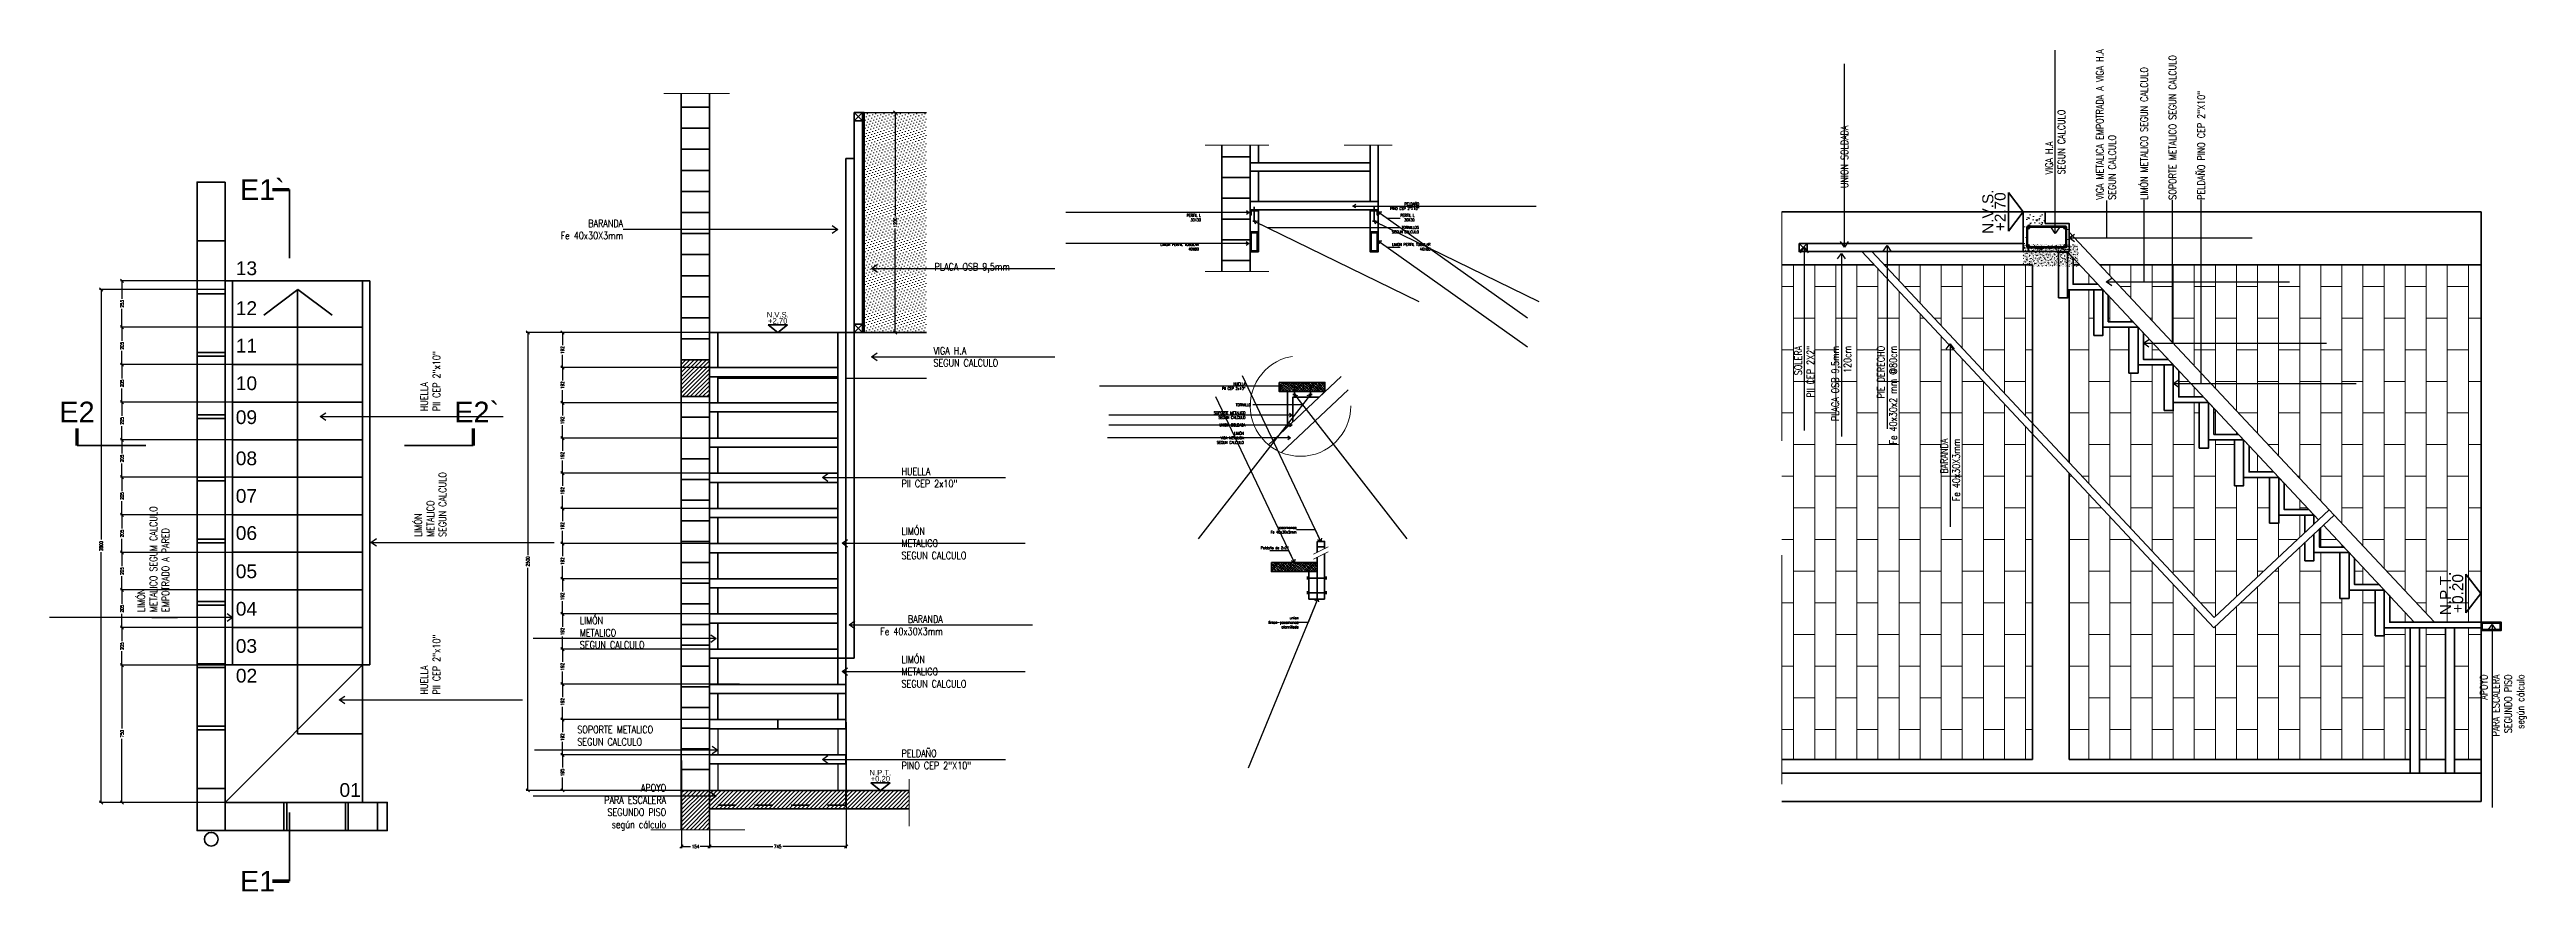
# Model space of a CAD drawing. Header units: metres. Extents: x 45 to 666, y -23 to 325.
# Drawn here: x 154.32 to 167.85, y 159.5 to 164.1 of the extents above; entities that cross this region are included whole.
import ezdxf
from ezdxf.enums import TextEntityAlignment as Align

# ---------------------------------------------------------------- set-up
doc = ezdxf.new("R2010")
doc.units = ezdxf.units.M
doc.header["$LTSCALE"] = 5
doc.header["$MEASUREMENT"] = 0
doc.linetypes.add('HIDDEN', pattern=[0.375, 0.25, -0.125])
doc.layers.get('0').update_dxf_attribs({"color": 30})
doc.layers.get('DEFPOINTS').update_dxf_attribs({"color": 210})
for name, color, linetype, lineweight in [('A-ANNO-DIMS', 3, 'Continuous', 18), ('A-ANNO-NOTE', 7, 'Continuous', 35), ('A-ANNO-TEXT', 3, 'Continuous', 18), ('A-DETL-PATT', 8, 'Continuous', 18), ('A-ELEV-MBE1', 7, 'Continuous', 35), ('A-ELEV-MBE2', 4, 'Continuous', 25), ('A-ELEV-PATT', 8, 'Continuous', 18), ('A-FLOR-LEVL', 7, 'Continuous', 35), ('A-FLOR-OVHD', 3, 'HIDDEN', 18), ('A-WALL-FULL', 7, 'Continuous', 35), ('A-WALL-FULL-EXTR', 7, 'Continuous', 35)]:
    doc.layers.add(name, color=color, linetype=linetype, lineweight=lineweight)
doc.styles.add('E-ARIAL', font='arial.ttf')
doc.styles.add('E-ROMANS', font='romans.shx', dxfattribs={"width": 0.8})
doc.dimstyles.new('E-0005_TICK_18', dxfattribs={"dimscale": 0.001, "dimtxt": 9, "dimasz": 9, "dimexe": 4.5, "dimexo": 3, "dimgap": 4.5, "dimtad": 0, "dimdec": 0, "dimlfac": 1000, "dimzin": 0, "dimdsep": 46, "dimtxsty": 'E-ROMANS', "dimblk": 'OBLIQUE', "dimcen": 4.5, "dimclrd": 256, "dimclre": 256, "dimclrt": 256, "dimadec": 0, "dimazin": 0, "dimtfac": 1, "dimtdec": 0, "dimtmove": 1, "dimatfit": 3, "dimldrblk": 'OPEN90', "dimfxl": 1, "dimtfill": 1, "dimtolj": 1, "dimtzin": 0, "dimarcsym": 0})
doc.dimstyles.new('E-0010_TICK_18', dxfattribs={"dimscale": 0.001, "dimtxt": 18, "dimasz": 18, "dimexe": 9, "dimexo": 6, "dimgap": 9, "dimtad": 0, "dimdec": 0, "dimlfac": 1000, "dimzin": 0, "dimdsep": 46, "dimtxsty": 'E-ROMANS', "dimblk": 'OBLIQUE', "dimcen": 9, "dimclrd": 256, "dimclre": 256, "dimclrt": 256, "dimadec": 0, "dimazin": 0, "dimtfac": 1, "dimtdec": 0, "dimtmove": 1, "dimatfit": 3, "dimldrblk": 'OPEN90', "dimfxl": 1, "dimtfill": 1, "dimtolj": 1, "dimtzin": 0, "dimarcsym": 0})
pattern_1 = [(45, (10.621123, 117.436983), (-0.0112253202, 0.0112253202), [])]

msp = doc.modelspace()

# ---------------------------------------------------------------- texts
at = {"layer": 'A-ANNO-NOTE', "char_height": 0.04, "rotation": 90, "style": 'E-ROMANS'}
for s, insert, attachment_point in [('VIGA METALICA EMPOTRADA A VIGA H.A\\PSEGUN CALCULO', (165.5536, 163.2772), 4), ('LIMÓN METALICO SEGUN CALCULO', (165.762, 163.2772), 4), ('SOPORTE METALICO SEGUN CALCULO', (165.9176, 163.2772), 4), ('PELDAÑO PINO CEP 2"X10"', (166.0733, 163.2772), 4), ('UNION SOLDADA', (164.1252, 163.3407), 4), ('VIGA H.A \\PSEGUN CALCULO', (165.2767, 163.4157), 4), ('SOLERA\\PPII CEP 2X2"', (163.9064, 162.4796), 6), ('PLACA OSB 9,5mm\\P120cm', (164.1088, 162.4796), 6), ('PIE DERECHO\\PFe 40x30x2 mm @80cm', (164.3583, 162.4796), 6), ('HUELLA\\PPII CEP 2"x10"', (156.4033, 162.1229), 4), ('BARANDA\\PFe 40x30X3mm', (164.7027, 161.9728), 6), ('LIMÓN\\PMETALICO \\PSEGUN CALCULO', (156.4033, 161.4362), 4), ('HUELLA\\PPII CEP 2"x10"', (156.4033, 160.5759), 4), ('APOYO\\PPARA ESCALERA \\PSEGUNDO PISO\\Psegún cálculo', (167.7234, 160.6858), 6)]:
    msp.add_mtext(s, dxfattribs=dict(at, insert=insert, attachment_point=attachment_point))
at = {"layer": 'A-ANNO-NOTE', "style": 'E-ROMANS'}
for s, insert, char_height, attachment_point in [('BARANDA\\PFe 40x30X3mm', (157.4562, 163.1151), 0.04, 6), ('PERFIL L \\P30X30', (160.6114, 163.1798), 0.015, 6), ('PELDAÑO \\PPINO CEP 2"X10"', (161.803, 163.2414), 0.015, 6), ('TORNILLOS\\PSEGUN CALCULO', (161.8016, 163.114), 0.015, 6), ('PERFIL L \\P30X30', (161.778, 163.1798), 0.015, 6), ('LIMON PERFIL TUBULAR \\P40X80', (160.5999, 163.0207), 0.015, 6), ('LIMON PERFIL TUBULAR \\P40X80', (161.8645, 163.0207), 0.015, 6), ('PLACA OSB 9,5mm', (159.1564, 162.9052), 0.04, 4), ('VIGA H.A \\PSEGUN CALCULO', (159.1504, 162.4198), 0.04, 4), ('HUELLA\\PPII CEP 2x10"', (160.8539, 162.259), 0.015, 6), ('SOPORTE METALICO \\PSEGUN CALCULO', (160.8539, 162.1014), 0.015, 6), ('UNION SOLDADA', (160.8539, 162.0475), 0.015, 6), ('TORNILLO', (160.8839, 162.1576), 0.015, 6), ('LIMÓN\\PVIGA METALICA\\PSEGUN CALCULO', (160.8454, 161.977), 0.015, 6), ('HUELLA\\PPII CEP 2x10"', (158.976, 161.7609), 0.04, 4), ('LIMÓN\\PMETALICO \\PSEGUN CALCULO', (158.9763, 161.4019), 0.04, 4), ('Peldaño de 2x2"', (161.09, 161.377), 0.015, 6), ('pasamanos\\PFe 40x30x2mm', (161.1327, 161.4755), 0.015, 6), ('LIMÓN\\PMETALICO \\PSEGUN CALCULO', (157.2191, 160.9136), 0.04, 4), ('   BARANDA \\P Fe 40x30X3mm', (159.2015, 160.9542), 0.04, 6), ('union \\Plimon-pasamanos\\Patornillada', (161.1445, 160.9699), 0.015, 6), ('LIMÓN\\PMETALICO \\PSEGUN CALCULO', (158.9763, 160.7011), 0.04, 4), ('PELDAÑO \\PPINO CEP 2"X10"', (158.976, 160.2216), 0.04, 4)]:
    msp.add_mtext(s, dxfattribs=dict(at, insert=insert, char_height=char_height, attachment_point=attachment_point))
at = {"layer": 'A-ANNO-TEXT', "style": 'E-ARIAL'}
for s, p in [('13', (155.3402, 162.8658)), ('12', (155.3402, 162.648)), ('11', (155.3402, 162.443)), ('10', (155.3402, 162.238)), ('09', (155.3402, 162.0527)), ('08', (155.3402, 161.828)), ('07', (155.3402, 161.623)), ('06', (155.3402, 161.4202)), ('05', (155.3402, 161.2113)), ('04', (155.3402, 161.0066)), ('03', (155.3402, 160.8037)), ('02', (155.3409, 160.6416)), ('01', (155.9067, 160.0174))]:
    msp.add_text(s, height=0.075, rotation=360, dxfattribs=at).set_placement(p)

# ---------------------------------------------------------------- blocks, each defined once
blk = doc.blocks.new('_Oblique')
at = {"color": 0, "linetype": 'ByBlock', "lineweight": -2}
blk.add_line((-0.5, -0.5), (0.5, 0.5), dxfattribs=at)
blk = doc.blocks.new('*D84')
at = {"layer": 'A-ANNO-DIMS', "lineweight": -2, "transparency": 16777216}
for p, q in [((157.774, 160.216), (157.774, 159.737)), ((157.928, 160.216), (157.928, 159.737)), ((157.774, 159.746), (157.824, 159.746)), ((157.928, 159.746), (157.877, 159.746))]:
    blk.add_line(p, q, dxfattribs=at)
at = {"layer": 'DEFPOINTS', "color": 0, "transparency": 16777216}
for p in [(157.774, 160.222), (157.928, 160.222)]:
    blk.add_point(p, dxfattribs=at)
at = {"layer": 'A-ANNO-DIMS', "lineweight": -2, "transparency": 16777216, "xscale": 0.018, "yscale": 0.018, "zscale": 0.018, "rotation": 180}
blk.add_blockref('_Oblique', (157.774, 159.746), dxfattribs=at)
at = {"layer": 'A-ANNO-DIMS', "lineweight": -2, "transparency": 16777216, "xscale": 0.018, "yscale": 0.018, "zscale": 0.018}
blk.add_blockref('_Oblique', (157.928, 159.746), dxfattribs=at)
at = {"layer": 'A-ANNO-DIMS', "transparency": 16777216, "insert": (157.851, 159.746), "char_height": 0.018, "attachment_point": 5, "style": 'E-ROMANS', "bg_fill": 3, "box_fill_scale": 1.25, "bg_fill_color": 256, "bg_fill_true_color": 13158600, "bg_fill_transparency": 0}
blk.add_mtext('\\A1;154', dxfattribs=at)
at = {"layer": 'DEFPOINTS', "color": 0, "transparency": 16777216}
blk.add_point((157.928, 159.746), dxfattribs=at)
blk = doc.blocks.new('_Open90')
at = {"color": 0, "linetype": 'ByBlock', "lineweight": -2}
for p, q in [((0, 0), (-1, 0)), ((-0.5, 0.5), (0, 0)), ((0, 0), (-0.5, -0.5))]:
    blk.add_line(p, q, dxfattribs=at)
blk = doc.blocks.new('*D85')
at = {"layer": 'A-ANNO-DIMS', "lineweight": -2, "transparency": 16777216}
for p, q in [((158.673, 160.426), (158.673, 159.737)), ((157.928, 160.216), (157.928, 159.737)), ((157.928, 159.746), (158.273, 159.746)), ((158.673, 159.746), (158.328, 159.746))]:
    blk.add_line(p, q, dxfattribs=at)
at = {"layer": 'DEFPOINTS', "color": 0, "transparency": 16777216}
for p in [(158.673, 160.432), (157.928, 160.222), (158.673, 159.746)]:
    blk.add_point(p, dxfattribs=at)
at = {"layer": 'A-ANNO-DIMS', "lineweight": -2, "transparency": 16777216, "xscale": 0.018, "yscale": 0.018, "zscale": 0.018, "rotation": 180}
blk.add_blockref('_Oblique', (157.928, 159.746), dxfattribs=at)
at = {"layer": 'A-ANNO-DIMS', "lineweight": -2, "transparency": 16777216, "xscale": 0.018, "yscale": 0.018, "zscale": 0.018}
blk.add_blockref('_Oblique', (158.673, 159.746), dxfattribs=at)
at = {"layer": 'A-ANNO-DIMS', "transparency": 16777216, "insert": (158.3, 159.746), "char_height": 0.018, "attachment_point": 5, "style": 'E-ROMANS', "bg_fill": 3, "box_fill_scale": 1.25, "bg_fill_color": 256, "bg_fill_true_color": 13158600, "bg_fill_transparency": 0}
blk.add_mtext('\\A1;745', dxfattribs=at)
blk = doc.blocks.new('PIE DERECHO 2X2')
blk.add_lwpolyline([(-0.045, 0), (0, 0), (0, -0.045), (-0.045, -0.045), (-0.045, 0)])
at = {"color": 1}
for points in [[(-0.045, 0), (0, -0.045)], [(0, 0), (-0.045, -0.045)]]:
    blk.add_lwpolyline(points, dxfattribs=at)
blk = doc.blocks.new('*D86')
at = {"layer": 'A-ANNO-DIMS', "lineweight": -2, "transparency": 16777216}
for p, q in [((158.092, 160.247), (157.115, 160.247)), ((157.124, 160.247), (157.124, 160.177)), ((158.092, 160.053), (157.115, 160.053)), ((157.124, 160.053), (157.124, 160.124))]:
    blk.add_line(p, q, dxfattribs=at)
at = {"layer": 'DEFPOINTS', "color": 0, "transparency": 16777216}
for p in [(157.124, 160.247), (158.098, 160.247), (158.098, 160.053)]:
    blk.add_point(p, dxfattribs=at)
at = {"layer": 'A-ANNO-DIMS', "lineweight": -2, "transparency": 16777216, "xscale": 0.018, "yscale": 0.018, "zscale": 0.018}
for p, rotation in [((157.124, 160.247), 90), ((157.124, 160.053), 270)]:
    blk.add_blockref('_Oblique', p, dxfattribs=dict(at, rotation=rotation))
at = {"layer": 'A-ANNO-DIMS', "transparency": 16777216, "insert": (157.124, 160.15), "char_height": 0.018, "attachment_point": 5, "rotation": 90, "style": 'E-ROMANS', "bg_fill": 3, "box_fill_scale": 1.25, "bg_fill_color": 256, "bg_fill_true_color": 13158600, "bg_fill_transparency": 0}
blk.add_mtext('\\A1;195', dxfattribs=at)
blk = doc.blocks.new('*D87')
at = {"layer": 'A-ANNO-DIMS', "lineweight": -2, "transparency": 16777216}
for p, q in [((158.092, 160.44), (157.115, 160.44)), ((157.124, 160.44), (157.124, 160.37)), ((157.124, 160.247), (157.124, 160.317)), ((158.092, 160.247), (157.115, 160.247))]:
    blk.add_line(p, q, dxfattribs=at)
at = {"layer": 'DEFPOINTS', "color": 0, "transparency": 16777216}
for p in [(157.124, 160.44), (158.098, 160.44), (158.098, 160.247)]:
    blk.add_point(p, dxfattribs=at)
at = {"layer": 'A-ANNO-DIMS', "lineweight": -2, "transparency": 16777216, "xscale": 0.018, "yscale": 0.018, "zscale": 0.018}
for p, rotation in [((157.124, 160.44), 90), ((157.124, 160.247), 270)]:
    blk.add_blockref('_Oblique', p, dxfattribs=dict(at, rotation=rotation))
at = {"layer": 'A-ANNO-DIMS', "transparency": 16777216, "insert": (157.124, 160.343), "char_height": 0.018, "attachment_point": 5, "rotation": 90, "style": 'E-ROMANS', "bg_fill": 3, "box_fill_scale": 1.25, "bg_fill_color": 256, "bg_fill_true_color": 13158600, "bg_fill_transparency": 0}
blk.add_mtext('\\A1;192', dxfattribs=at)
blk = doc.blocks.new('*D88')
at = {"layer": 'A-ANNO-DIMS', "lineweight": -2, "transparency": 16777216}
for p, q in [((158.092, 160.632), (157.115, 160.632)), ((157.124, 160.632), (157.124, 160.562)), ((158.092, 160.44), (157.115, 160.44)), ((157.124, 160.44), (157.124, 160.509))]:
    blk.add_line(p, q, dxfattribs=at)
at = {"layer": 'DEFPOINTS', "color": 0, "transparency": 16777216}
for p in [(157.124, 160.632), (158.098, 160.632), (158.098, 160.44)]:
    blk.add_point(p, dxfattribs=at)
at = {"layer": 'A-ANNO-DIMS', "lineweight": -2, "transparency": 16777216, "xscale": 0.018, "yscale": 0.018, "zscale": 0.018}
for p, rotation in [((157.124, 160.632), 90), ((157.124, 160.44), 270)]:
    blk.add_blockref('_Oblique', p, dxfattribs=dict(at, rotation=rotation))
at = {"layer": 'A-ANNO-DIMS', "transparency": 16777216, "insert": (157.124, 160.536), "char_height": 0.018, "attachment_point": 5, "rotation": 90, "style": 'E-ROMANS', "bg_fill": 3, "box_fill_scale": 1.25, "bg_fill_color": 256, "bg_fill_true_color": 13158600, "bg_fill_transparency": 0}
blk.add_mtext('\\A1;192', dxfattribs=at)
blk = doc.blocks.new('*D89')
at = {"layer": 'A-ANNO-DIMS', "lineweight": -2, "transparency": 16777216}
for p, q in [((158.092, 160.824), (157.115, 160.824)), ((157.124, 160.824), (157.124, 160.754)), ((157.124, 160.632), (157.124, 160.701)), ((158.092, 160.632), (157.115, 160.632))]:
    blk.add_line(p, q, dxfattribs=at)
at = {"layer": 'DEFPOINTS', "color": 0, "transparency": 16777216}
for p in [(157.124, 160.824), (158.098, 160.824), (158.098, 160.632)]:
    blk.add_point(p, dxfattribs=at)
at = {"layer": 'A-ANNO-DIMS', "lineweight": -2, "transparency": 16777216, "xscale": 0.018, "yscale": 0.018, "zscale": 0.018}
for p, rotation in [((157.124, 160.824), 90), ((157.124, 160.632), 270)]:
    blk.add_blockref('_Oblique', p, dxfattribs=dict(at, rotation=rotation))
at = {"layer": 'A-ANNO-DIMS', "transparency": 16777216, "insert": (157.124, 160.728), "char_height": 0.018, "attachment_point": 5, "rotation": 90, "style": 'E-ROMANS', "bg_fill": 3, "box_fill_scale": 1.25, "bg_fill_color": 256, "bg_fill_true_color": 13158600, "bg_fill_transparency": 0}
blk.add_mtext('\\A1;192', dxfattribs=at)
blk = doc.blocks.new('*D90')
at = {"layer": 'A-ANNO-DIMS', "lineweight": -2, "transparency": 16777216}
for p, q in [((158.092, 161.016), (157.115, 161.016)), ((157.124, 161.016), (157.124, 160.946)), ((157.124, 160.824), (157.124, 160.893)), ((158.092, 160.824), (157.115, 160.824))]:
    blk.add_line(p, q, dxfattribs=at)
at = {"layer": 'DEFPOINTS', "color": 0, "transparency": 16777216}
for p in [(157.124, 161.016), (158.098, 161.016), (158.098, 160.824)]:
    blk.add_point(p, dxfattribs=at)
at = {"layer": 'A-ANNO-DIMS', "lineweight": -2, "transparency": 16777216, "xscale": 0.018, "yscale": 0.018, "zscale": 0.018}
for p, rotation in [((157.124, 161.016), 90), ((157.124, 160.824), 270)]:
    blk.add_blockref('_Oblique', p, dxfattribs=dict(at, rotation=rotation))
at = {"layer": 'A-ANNO-DIMS', "transparency": 16777216, "insert": (157.124, 160.92), "char_height": 0.018, "attachment_point": 5, "rotation": 90, "style": 'E-ROMANS', "bg_fill": 3, "box_fill_scale": 1.25, "bg_fill_color": 256, "bg_fill_true_color": 13158600, "bg_fill_transparency": 0}
blk.add_mtext('\\A1;192', dxfattribs=at)
blk = doc.blocks.new('*D91')
at = {"layer": 'A-ANNO-DIMS', "lineweight": -2, "transparency": 16777216}
for p, q in [((158.092, 161.208), (157.115, 161.208)), ((157.124, 161.208), (157.124, 161.138)), ((158.092, 161.016), (157.115, 161.016)), ((157.124, 161.016), (157.124, 161.085))]:
    blk.add_line(p, q, dxfattribs=at)
at = {"layer": 'DEFPOINTS', "color": 0, "transparency": 16777216}
for p in [(157.124, 161.208), (158.098, 161.208), (158.098, 161.016)]:
    blk.add_point(p, dxfattribs=at)
at = {"layer": 'A-ANNO-DIMS', "lineweight": -2, "transparency": 16777216, "xscale": 0.018, "yscale": 0.018, "zscale": 0.018}
for p, rotation in [((157.124, 161.208), 90), ((157.124, 161.016), 270)]:
    blk.add_blockref('_Oblique', p, dxfattribs=dict(at, rotation=rotation))
at = {"layer": 'A-ANNO-DIMS', "transparency": 16777216, "insert": (157.124, 161.112), "char_height": 0.018, "attachment_point": 5, "rotation": 90, "style": 'E-ROMANS', "bg_fill": 3, "box_fill_scale": 1.25, "bg_fill_color": 256, "bg_fill_true_color": 13158600, "bg_fill_transparency": 0}
blk.add_mtext('\\A1;192', dxfattribs=at)
blk = doc.blocks.new('*D92')
at = {"layer": 'A-ANNO-DIMS', "lineweight": -2, "transparency": 16777216}
for p, q in [((158.092, 161.4), (157.115, 161.4)), ((157.124, 161.4), (157.124, 161.331)), ((157.124, 161.208), (157.124, 161.278)), ((158.092, 161.208), (157.115, 161.208))]:
    blk.add_line(p, q, dxfattribs=at)
at = {"layer": 'DEFPOINTS', "color": 0, "transparency": 16777216}
for p in [(157.124, 161.4), (158.098, 161.4), (158.098, 161.208)]:
    blk.add_point(p, dxfattribs=at)
at = {"layer": 'A-ANNO-DIMS', "lineweight": -2, "transparency": 16777216, "xscale": 0.018, "yscale": 0.018, "zscale": 0.018}
for p, rotation in [((157.124, 161.4), 90), ((157.124, 161.208), 270)]:
    blk.add_blockref('_Oblique', p, dxfattribs=dict(at, rotation=rotation))
at = {"layer": 'A-ANNO-DIMS', "transparency": 16777216, "insert": (157.124, 161.304), "char_height": 0.018, "attachment_point": 5, "rotation": 90, "style": 'E-ROMANS', "bg_fill": 3, "box_fill_scale": 1.25, "bg_fill_color": 256, "bg_fill_true_color": 13158600, "bg_fill_transparency": 0}
blk.add_mtext('\\A1;192', dxfattribs=at)
blk = doc.blocks.new('*D93')
at = {"layer": 'A-ANNO-DIMS', "lineweight": -2, "transparency": 16777216}
for p, q in [((158.092, 161.592), (157.115, 161.592)), ((157.124, 161.592), (157.124, 161.523)), ((158.092, 161.4), (157.115, 161.4)), ((157.124, 161.4), (157.124, 161.47))]:
    blk.add_line(p, q, dxfattribs=at)
at = {"layer": 'DEFPOINTS', "color": 0, "transparency": 16777216}
for p in [(157.124, 161.592), (158.098, 161.592), (158.098, 161.4)]:
    blk.add_point(p, dxfattribs=at)
at = {"layer": 'A-ANNO-DIMS', "lineweight": -2, "transparency": 16777216, "xscale": 0.018, "yscale": 0.018, "zscale": 0.018}
for p, rotation in [((157.124, 161.592), 90), ((157.124, 161.4), 270)]:
    blk.add_blockref('_Oblique', p, dxfattribs=dict(at, rotation=rotation))
at = {"layer": 'A-ANNO-DIMS', "transparency": 16777216, "insert": (157.124, 161.496), "char_height": 0.018, "attachment_point": 5, "rotation": 90, "style": 'E-ROMANS', "bg_fill": 3, "box_fill_scale": 1.25, "bg_fill_color": 256, "bg_fill_true_color": 13158600, "bg_fill_transparency": 0}
blk.add_mtext('\\A1;192', dxfattribs=at)
blk = doc.blocks.new('*D94')
at = {"layer": 'A-ANNO-DIMS', "lineweight": -2, "transparency": 16777216}
for p, q in [((158.092, 161.784), (157.115, 161.784)), ((157.124, 161.784), (157.124, 161.715)), ((157.124, 161.592), (157.124, 161.662)), ((158.092, 161.592), (157.115, 161.592))]:
    blk.add_line(p, q, dxfattribs=at)
at = {"layer": 'DEFPOINTS', "color": 0, "transparency": 16777216}
for p in [(157.124, 161.784), (158.098, 161.784), (158.098, 161.592)]:
    blk.add_point(p, dxfattribs=at)
at = {"layer": 'A-ANNO-DIMS', "lineweight": -2, "transparency": 16777216, "xscale": 0.018, "yscale": 0.018, "zscale": 0.018}
for p, rotation in [((157.124, 161.784), 90), ((157.124, 161.592), 270)]:
    blk.add_blockref('_Oblique', p, dxfattribs=dict(at, rotation=rotation))
at = {"layer": 'A-ANNO-DIMS', "transparency": 16777216, "insert": (157.124, 161.688), "char_height": 0.018, "attachment_point": 5, "rotation": 90, "style": 'E-ROMANS', "bg_fill": 3, "box_fill_scale": 1.25, "bg_fill_color": 256, "bg_fill_true_color": 13158600, "bg_fill_transparency": 0}
blk.add_mtext('\\A1;192', dxfattribs=at)
blk = doc.blocks.new('*D95')
at = {"layer": 'A-ANNO-DIMS', "lineweight": -2, "transparency": 16777216}
for p, q in [((158.092, 161.976), (157.115, 161.976)), ((157.124, 161.976), (157.124, 161.907)), ((158.092, 161.784), (157.115, 161.784)), ((157.124, 161.784), (157.124, 161.854))]:
    blk.add_line(p, q, dxfattribs=at)
at = {"layer": 'DEFPOINTS', "color": 0, "transparency": 16777216}
for p in [(157.124, 161.976), (158.098, 161.976), (158.098, 161.784)]:
    blk.add_point(p, dxfattribs=at)
at = {"layer": 'A-ANNO-DIMS', "lineweight": -2, "transparency": 16777216, "xscale": 0.018, "yscale": 0.018, "zscale": 0.018}
for p, rotation in [((157.124, 161.976), 90), ((157.124, 161.784), 270)]:
    blk.add_blockref('_Oblique', p, dxfattribs=dict(at, rotation=rotation))
at = {"layer": 'A-ANNO-DIMS', "transparency": 16777216, "insert": (157.124, 161.88), "char_height": 0.018, "attachment_point": 5, "rotation": 90, "style": 'E-ROMANS', "bg_fill": 3, "box_fill_scale": 1.25, "bg_fill_color": 256, "bg_fill_true_color": 13158600, "bg_fill_transparency": 0}
blk.add_mtext('\\A1;192', dxfattribs=at)
blk = doc.blocks.new('*D96')
at = {"layer": 'A-ANNO-DIMS', "lineweight": -2, "transparency": 16777216}
for p, q in [((158.092, 162.169), (157.115, 162.169)), ((157.124, 162.169), (157.124, 162.099)), ((158.092, 161.976), (157.115, 161.976)), ((157.124, 161.976), (157.124, 162.046))]:
    blk.add_line(p, q, dxfattribs=at)
at = {"layer": 'DEFPOINTS', "color": 0, "transparency": 16777216}
for p in [(157.124, 162.169), (158.098, 162.169), (158.098, 161.976)]:
    blk.add_point(p, dxfattribs=at)
at = {"layer": 'A-ANNO-DIMS', "lineweight": -2, "transparency": 16777216, "xscale": 0.018, "yscale": 0.018, "zscale": 0.018}
for p, rotation in [((157.124, 162.169), 90), ((157.124, 161.976), 270)]:
    blk.add_blockref('_Oblique', p, dxfattribs=dict(at, rotation=rotation))
at = {"layer": 'A-ANNO-DIMS', "transparency": 16777216, "insert": (157.124, 162.073), "char_height": 0.018, "attachment_point": 5, "rotation": 90, "style": 'E-ROMANS', "bg_fill": 3, "box_fill_scale": 1.25, "bg_fill_color": 256, "bg_fill_true_color": 13158600, "bg_fill_transparency": 0}
blk.add_mtext('\\A1;192', dxfattribs=at)
blk = doc.blocks.new('*D97')
at = {"layer": 'A-ANNO-DIMS', "lineweight": -2, "transparency": 16777216}
for p, q in [((158.092, 162.361), (157.115, 162.361)), ((157.124, 162.361), (157.124, 162.291)), ((157.124, 162.169), (157.124, 162.238)), ((158.092, 162.169), (157.115, 162.169))]:
    blk.add_line(p, q, dxfattribs=at)
at = {"layer": 'DEFPOINTS', "color": 0, "transparency": 16777216}
for p in [(157.124, 162.361), (158.098, 162.361), (158.098, 162.169)]:
    blk.add_point(p, dxfattribs=at)
at = {"layer": 'A-ANNO-DIMS', "lineweight": -2, "transparency": 16777216, "xscale": 0.018, "yscale": 0.018, "zscale": 0.018}
for p, rotation in [((157.124, 162.361), 90), ((157.124, 162.169), 270)]:
    blk.add_blockref('_Oblique', p, dxfattribs=dict(at, rotation=rotation))
at = {"layer": 'A-ANNO-DIMS', "transparency": 16777216, "insert": (157.124, 162.265), "char_height": 0.018, "attachment_point": 5, "rotation": 90, "style": 'E-ROMANS', "bg_fill": 3, "box_fill_scale": 1.25, "bg_fill_color": 256, "bg_fill_true_color": 13158600, "bg_fill_transparency": 0}
blk.add_mtext('\\A1;192', dxfattribs=at)
blk = doc.blocks.new('*D98')
at = {"layer": 'A-ANNO-DIMS', "lineweight": -2, "transparency": 16777216}
for p, q in [((158.092, 162.553), (157.115, 162.553)), ((157.124, 162.553), (157.124, 162.483)), ((158.092, 162.361), (157.115, 162.361)), ((157.124, 162.361), (157.124, 162.43))]:
    blk.add_line(p, q, dxfattribs=at)
at = {"layer": 'DEFPOINTS', "color": 0, "transparency": 16777216}
for p in [(157.124, 162.553), (158.098, 162.553), (158.098, 162.361)]:
    blk.add_point(p, dxfattribs=at)
at = {"layer": 'A-ANNO-DIMS', "lineweight": -2, "transparency": 16777216, "xscale": 0.018, "yscale": 0.018, "zscale": 0.018}
for p, rotation in [((157.124, 162.553), 90), ((157.124, 162.361), 270)]:
    blk.add_blockref('_Oblique', p, dxfattribs=dict(at, rotation=rotation))
at = {"layer": 'A-ANNO-DIMS', "transparency": 16777216, "insert": (157.124, 162.457), "char_height": 0.018, "attachment_point": 5, "rotation": 90, "style": 'E-ROMANS', "bg_fill": 3, "box_fill_scale": 1.25, "bg_fill_color": 256, "bg_fill_true_color": 13158600, "bg_fill_transparency": 0}
blk.add_mtext('\\A1;192', dxfattribs=at)
blk = doc.blocks.new('*D99')
at = {"layer": 'A-ANNO-DIMS', "lineweight": -2, "transparency": 16777216}
for p, q in [((158.092, 162.553), (156.926, 162.553)), ((156.935, 162.553), (156.935, 161.337)), ((156.935, 160.053), (156.935, 161.268)), ((158.092, 160.053), (156.926, 160.053))]:
    blk.add_line(p, q, dxfattribs=at)
at = {"layer": 'DEFPOINTS', "color": 0, "transparency": 16777216}
for p in [(156.935, 162.553), (158.098, 162.553), (158.098, 160.053)]:
    blk.add_point(p, dxfattribs=at)
at = {"layer": 'A-ANNO-DIMS', "lineweight": -2, "transparency": 16777216, "xscale": 0.018, "yscale": 0.018, "zscale": 0.018}
for p, rotation in [((156.935, 162.553), 90), ((156.935, 160.053), 270)]:
    blk.add_blockref('_Oblique', p, dxfattribs=dict(at, rotation=rotation))
at = {"layer": 'A-ANNO-DIMS', "transparency": 16777216, "insert": (156.935, 161.303), "char_height": 0.018, "attachment_point": 5, "rotation": 90, "style": 'E-ROMANS', "bg_fill": 3, "box_fill_scale": 1.25, "bg_fill_color": 256, "bg_fill_true_color": 13158600, "bg_fill_transparency": 0}
blk.add_mtext('\\A1;2500', dxfattribs=at)
blk = doc.blocks.new('TAG-LEVEL-CO')
for points in [[(0.352, 0.272), (-0.352, 0.272)], [(0.352, 0.272), (0, 0), (-0.352, 0.272)]]:
    blk.add_lwpolyline(points)
at = {"style": 'E-ARIAL'}
for tag, p in [('N.P.T.', (0, 0.486)), ('%%P0,00', (0, 0.262))]:
    blk.add_attdef(tag, text='', height=0.2, dxfattribs=at).set_placement(p, align=Align.BOTTOM_CENTER)
blk = doc.blocks.new('*D470')
at = {"layer": 'A-ANNO-DIMS', "lineweight": -2, "transparency": 16777216}
for p, q in [((158.936, 163.753), (158.933, 163.753)), ((158.942, 163.753), (158.942, 163.186)), ((158.942, 162.553), (158.942, 163.119)), ((158.936, 162.553), (158.933, 162.553))]:
    blk.add_line(p, q, dxfattribs=at)
at = {"layer": 'DEFPOINTS', "color": 0, "transparency": 16777216}
for p in [(158.942, 163.753), (158.942, 162.553), (158.942, 162.553)]:
    blk.add_point(p, dxfattribs=at)
at = {"layer": 'A-ANNO-DIMS', "lineweight": -2, "transparency": 16777216, "xscale": 0.018, "yscale": 0.018, "zscale": 0.018}
for p, rotation in [((158.942, 163.753), 90), ((158.942, 162.553), 270)]:
    blk.add_blockref('_Oblique', p, dxfattribs=dict(at, rotation=rotation))
at = {"layer": 'A-ANNO-DIMS', "transparency": 16777216, "insert": (158.942, 163.153), "char_height": 0.018, "attachment_point": 5, "rotation": 90, "style": 'E-ROMANS', "bg_fill": 3, "box_fill_scale": 1.25, "bg_fill_color": 256, "bg_fill_true_color": 13158600, "bg_fill_transparency": 0}
blk.add_mtext('\\A1;1200', dxfattribs=at)
blk = doc.blocks.new('TAG-CORTE-2')
blk.add_line((0, 0), (0, 2))
at = {"const_width": 0.1}
blk.add_lwpolyline([(0, 2), (0.5, 2)], dxfattribs=at)
at = {"style": 'E-ARIAL'}
blk.add_attdef('A', text='', height=0.6, dxfattribs=at).set_placement((0.5, 2), align=Align.MIDDLE_LEFT)
blk = doc.blocks.new('TAG-CORTE')
blk.add_line((2, 0), (0, 0))
at = {"const_width": 0.1}
blk.add_lwpolyline([(0, 0), (0, 0.5)], dxfattribs=at)
at = {"style": 'E-ARIAL'}
blk.add_attdef('A', text='', height=0.6, dxfattribs=at).set_placement((0, 0.5), align=Align.BOTTOM_CENTER)
blk = doc.blocks.new('*D471')
at = {"layer": 'A-ANNO-DIMS', "lineweight": -2, "transparency": 16777216}
for p, q in [((155.277, 160.737), (154.71, 160.737)), ((154.719, 160.737), (154.719, 160.39)), ((154.719, 159.987), (154.719, 160.335)), ((155.277, 159.987), (154.71, 159.987))]:
    blk.add_line(p, q, dxfattribs=at)
at = {"layer": 'DEFPOINTS', "color": 0, "transparency": 16777216}
for p in [(154.719, 160.737), (155.283, 160.737), (155.283, 159.987)]:
    blk.add_point(p, dxfattribs=at)
at = {"layer": 'A-ANNO-DIMS', "lineweight": -2, "transparency": 16777216, "xscale": 0.018, "yscale": 0.018, "zscale": 0.018}
for p, rotation in [((154.719, 160.737), 90), ((154.719, 159.987), 270)]:
    blk.add_blockref('_Oblique', p, dxfattribs=dict(at, rotation=rotation))
at = {"layer": 'A-ANNO-DIMS', "transparency": 16777216, "insert": (154.719, 160.362), "char_height": 0.018, "attachment_point": 5, "rotation": 90, "style": 'E-ROMANS', "bg_fill": 3, "box_fill_scale": 1.25, "bg_fill_color": 256, "bg_fill_true_color": 13158600, "bg_fill_transparency": 0}
blk.add_mtext('\\A1;750', dxfattribs=at)
blk = doc.blocks.new('*D472')
at = {"layer": 'A-ANNO-DIMS', "lineweight": -2, "transparency": 16777216}
for p, q in [((155.317, 160.942), (154.71, 160.942)), ((154.719, 160.942), (154.719, 160.867)), ((155.277, 160.737), (154.71, 160.737)), ((154.719, 160.737), (154.719, 160.812))]:
    blk.add_line(p, q, dxfattribs=at)
at = {"layer": 'DEFPOINTS', "color": 0, "transparency": 16777216}
for p in [(154.719, 160.942), (155.323, 160.942), (155.283, 160.737)]:
    blk.add_point(p, dxfattribs=at)
at = {"layer": 'A-ANNO-DIMS', "lineweight": -2, "transparency": 16777216, "xscale": 0.018, "yscale": 0.018, "zscale": 0.018}
for p, rotation in [((154.719, 160.942), 90), ((154.719, 160.737), 270)]:
    blk.add_blockref('_Oblique', p, dxfattribs=dict(at, rotation=rotation))
at = {"layer": 'A-ANNO-DIMS', "transparency": 16777216, "insert": (154.719, 160.84), "char_height": 0.018, "attachment_point": 5, "rotation": 90, "style": 'E-ROMANS', "bg_fill": 3, "box_fill_scale": 1.25, "bg_fill_color": 256, "bg_fill_true_color": 13158600, "bg_fill_transparency": 0}
blk.add_mtext('\\A1;205', dxfattribs=at)
blk = doc.blocks.new('*D473')
at = {"layer": 'A-ANNO-DIMS', "lineweight": -2, "transparency": 16777216}
for p, q in [((155.277, 161.147), (154.71, 161.147)), ((154.719, 161.147), (154.719, 161.072)), ((154.719, 160.942), (154.719, 161.017)), ((155.277, 160.942), (154.71, 160.942))]:
    blk.add_line(p, q, dxfattribs=at)
at = {"layer": 'DEFPOINTS', "color": 0, "transparency": 16777216}
for p in [(154.719, 161.147), (155.283, 161.147), (155.283, 160.942)]:
    blk.add_point(p, dxfattribs=at)
at = {"layer": 'A-ANNO-DIMS', "lineweight": -2, "transparency": 16777216, "xscale": 0.018, "yscale": 0.018, "zscale": 0.018}
for p, rotation in [((154.719, 161.147), 90), ((154.719, 160.942), 270)]:
    blk.add_blockref('_Oblique', p, dxfattribs=dict(at, rotation=rotation))
at = {"layer": 'A-ANNO-DIMS', "transparency": 16777216, "insert": (154.719, 161.045), "char_height": 0.018, "attachment_point": 5, "rotation": 90, "style": 'E-ROMANS', "bg_fill": 3, "box_fill_scale": 1.25, "bg_fill_color": 256, "bg_fill_true_color": 13158600, "bg_fill_transparency": 0}
blk.add_mtext('\\A1;205', dxfattribs=at)
blk = doc.blocks.new('*D474')
at = {"layer": 'A-ANNO-DIMS', "lineweight": -2, "transparency": 16777216}
for p, q in [((155.317, 161.352), (154.71, 161.352)), ((154.719, 161.352), (154.719, 161.277)), ((155.317, 161.147), (154.71, 161.147)), ((154.719, 161.147), (154.719, 161.222))]:
    blk.add_line(p, q, dxfattribs=at)
at = {"layer": 'DEFPOINTS', "color": 0, "transparency": 16777216}
for p in [(154.719, 161.352), (155.323, 161.352), (155.323, 161.147)]:
    blk.add_point(p, dxfattribs=at)
at = {"layer": 'A-ANNO-DIMS', "lineweight": -2, "transparency": 16777216, "xscale": 0.018, "yscale": 0.018, "zscale": 0.018}
for p, rotation in [((154.719, 161.352), 90), ((154.719, 161.147), 270)]:
    blk.add_blockref('_Oblique', p, dxfattribs=dict(at, rotation=rotation))
at = {"layer": 'A-ANNO-DIMS', "transparency": 16777216, "insert": (154.719, 161.25), "char_height": 0.018, "attachment_point": 5, "rotation": 90, "style": 'E-ROMANS', "bg_fill": 3, "box_fill_scale": 1.25, "bg_fill_color": 256, "bg_fill_true_color": 13158600, "bg_fill_transparency": 0}
blk.add_mtext('\\A1;205', dxfattribs=at)
blk = doc.blocks.new('*D475')
at = {"layer": 'A-ANNO-DIMS', "lineweight": -2, "transparency": 16777216}
for p, q in [((155.317, 161.557), (154.71, 161.557)), ((154.719, 161.557), (154.719, 161.482)), ((154.719, 161.352), (154.719, 161.427)), ((155.279, 161.352), (154.71, 161.352))]:
    blk.add_line(p, q, dxfattribs=at)
at = {"layer": 'DEFPOINTS', "color": 0, "transparency": 16777216}
for p in [(154.719, 161.557), (155.323, 161.557), (155.285, 161.352)]:
    blk.add_point(p, dxfattribs=at)
at = {"layer": 'A-ANNO-DIMS', "lineweight": -2, "transparency": 16777216, "xscale": 0.018, "yscale": 0.018, "zscale": 0.018}
for p, rotation in [((154.719, 161.557), 90), ((154.719, 161.352), 270)]:
    blk.add_blockref('_Oblique', p, dxfattribs=dict(at, rotation=rotation))
at = {"layer": 'A-ANNO-DIMS', "transparency": 16777216, "insert": (154.719, 161.455), "char_height": 0.018, "attachment_point": 5, "rotation": 90, "style": 'E-ROMANS', "bg_fill": 3, "box_fill_scale": 1.25, "bg_fill_color": 256, "bg_fill_true_color": 13158600, "bg_fill_transparency": 0}
blk.add_mtext('\\A1;205', dxfattribs=at)
blk = doc.blocks.new('*D476')
at = {"layer": 'A-ANNO-DIMS', "lineweight": -2, "transparency": 16777216}
for p, q in [((155.317, 161.762), (154.71, 161.762)), ((154.719, 161.762), (154.719, 161.687)), ((155.279, 161.557), (154.71, 161.557)), ((154.719, 161.557), (154.719, 161.632))]:
    blk.add_line(p, q, dxfattribs=at)
at = {"layer": 'DEFPOINTS', "color": 0, "transparency": 16777216}
for p in [(154.719, 161.762), (155.323, 161.762), (155.285, 161.557)]:
    blk.add_point(p, dxfattribs=at)
at = {"layer": 'A-ANNO-DIMS', "lineweight": -2, "transparency": 16777216, "xscale": 0.018, "yscale": 0.018, "zscale": 0.018}
for p, rotation in [((154.719, 161.762), 90), ((154.719, 161.557), 270)]:
    blk.add_blockref('_Oblique', p, dxfattribs=dict(at, rotation=rotation))
at = {"layer": 'A-ANNO-DIMS', "transparency": 16777216, "insert": (154.719, 161.66), "char_height": 0.018, "attachment_point": 5, "rotation": 90, "style": 'E-ROMANS', "bg_fill": 3, "box_fill_scale": 1.25, "bg_fill_color": 256, "bg_fill_true_color": 13158600, "bg_fill_transparency": 0}
blk.add_mtext('\\A1;205', dxfattribs=at)
blk = doc.blocks.new('*D477')
at = {"layer": 'A-ANNO-DIMS', "lineweight": -2, "transparency": 16777216}
for p, q in [((155.317, 161.967), (154.71, 161.967)), ((154.719, 161.967), (154.719, 161.892)), ((154.719, 161.762), (154.719, 161.837)), ((155.279, 161.762), (154.71, 161.762))]:
    blk.add_line(p, q, dxfattribs=at)
at = {"layer": 'DEFPOINTS', "color": 0, "transparency": 16777216}
for p in [(154.719, 161.967), (155.323, 161.967), (155.285, 161.762)]:
    blk.add_point(p, dxfattribs=at)
at = {"layer": 'A-ANNO-DIMS', "lineweight": -2, "transparency": 16777216, "xscale": 0.018, "yscale": 0.018, "zscale": 0.018}
for p, rotation in [((154.719, 161.967), 90), ((154.719, 161.762), 270)]:
    blk.add_blockref('_Oblique', p, dxfattribs=dict(at, rotation=rotation))
at = {"layer": 'A-ANNO-DIMS', "transparency": 16777216, "insert": (154.719, 161.865), "char_height": 0.018, "attachment_point": 5, "rotation": 90, "style": 'E-ROMANS', "bg_fill": 3, "box_fill_scale": 1.25, "bg_fill_color": 256, "bg_fill_true_color": 13158600, "bg_fill_transparency": 0}
blk.add_mtext('\\A1;205', dxfattribs=at)
blk = doc.blocks.new('*D478')
at = {"layer": 'A-ANNO-DIMS', "lineweight": -2, "transparency": 16777216}
for p, q in [((155.317, 162.172), (154.71, 162.172)), ((154.719, 162.172), (154.719, 162.097)), ((155.279, 161.967), (154.71, 161.967)), ((154.719, 161.967), (154.719, 162.042))]:
    blk.add_line(p, q, dxfattribs=at)
at = {"layer": 'DEFPOINTS', "color": 0, "transparency": 16777216}
for p in [(154.719, 162.172), (155.323, 162.172), (155.285, 161.967)]:
    blk.add_point(p, dxfattribs=at)
at = {"layer": 'A-ANNO-DIMS', "lineweight": -2, "transparency": 16777216, "xscale": 0.018, "yscale": 0.018, "zscale": 0.018}
for p, rotation in [((154.719, 162.172), 90), ((154.719, 161.967), 270)]:
    blk.add_blockref('_Oblique', p, dxfattribs=dict(at, rotation=rotation))
at = {"layer": 'A-ANNO-DIMS', "transparency": 16777216, "insert": (154.719, 162.07), "char_height": 0.018, "attachment_point": 5, "rotation": 90, "style": 'E-ROMANS', "bg_fill": 3, "box_fill_scale": 1.25, "bg_fill_color": 256, "bg_fill_true_color": 13158600, "bg_fill_transparency": 0}
blk.add_mtext('\\A1;205', dxfattribs=at)
blk = doc.blocks.new('*D479')
at = {"layer": 'A-ANNO-DIMS', "lineweight": -2, "transparency": 16777216}
for p, q in [((155.317, 162.377), (154.71, 162.377)), ((154.719, 162.377), (154.719, 162.302)), ((154.719, 162.172), (154.719, 162.247)), ((155.279, 162.172), (154.71, 162.172))]:
    blk.add_line(p, q, dxfattribs=at)
at = {"layer": 'DEFPOINTS', "color": 0, "transparency": 16777216}
for p in [(154.719, 162.377), (155.323, 162.377), (155.285, 162.172)]:
    blk.add_point(p, dxfattribs=at)
at = {"layer": 'A-ANNO-DIMS', "lineweight": -2, "transparency": 16777216, "xscale": 0.018, "yscale": 0.018, "zscale": 0.018}
for p, rotation in [((154.719, 162.377), 90), ((154.719, 162.172), 270)]:
    blk.add_blockref('_Oblique', p, dxfattribs=dict(at, rotation=rotation))
at = {"layer": 'A-ANNO-DIMS', "transparency": 16777216, "insert": (154.719, 162.275), "char_height": 0.018, "attachment_point": 5, "rotation": 90, "style": 'E-ROMANS', "bg_fill": 3, "box_fill_scale": 1.25, "bg_fill_color": 256, "bg_fill_true_color": 13158600, "bg_fill_transparency": 0}
blk.add_mtext('\\A1;205', dxfattribs=at)
blk = doc.blocks.new('*D480')
at = {"layer": 'A-ANNO-DIMS', "lineweight": -2, "transparency": 16777216}
for p, q in [((155.317, 162.582), (154.71, 162.582)), ((154.719, 162.582), (154.719, 162.507)), ((155.279, 162.377), (154.71, 162.377)), ((154.719, 162.377), (154.719, 162.452))]:
    blk.add_line(p, q, dxfattribs=at)
at = {"layer": 'DEFPOINTS', "color": 0, "transparency": 16777216}
for p in [(154.719, 162.582), (155.323, 162.582), (155.285, 162.377)]:
    blk.add_point(p, dxfattribs=at)
at = {"layer": 'A-ANNO-DIMS', "lineweight": -2, "transparency": 16777216, "xscale": 0.018, "yscale": 0.018, "zscale": 0.018}
for p, rotation in [((154.719, 162.582), 90), ((154.719, 162.377), 270)]:
    blk.add_blockref('_Oblique', p, dxfattribs=dict(at, rotation=rotation))
at = {"layer": 'A-ANNO-DIMS', "transparency": 16777216, "insert": (154.719, 162.48), "char_height": 0.018, "attachment_point": 5, "rotation": 90, "style": 'E-ROMANS', "bg_fill": 3, "box_fill_scale": 1.25, "bg_fill_color": 256, "bg_fill_true_color": 13158600, "bg_fill_transparency": 0}
blk.add_mtext('\\A1;205', dxfattribs=at)
blk = doc.blocks.new('*D481')
at = {"layer": 'A-ANNO-DIMS', "lineweight": -2, "transparency": 16777216}
for p, q in [((155.279, 162.835), (154.71, 162.835)), ((154.719, 162.835), (154.719, 162.736)), ((154.719, 162.582), (154.719, 162.681)), ((155.279, 162.582), (154.71, 162.582))]:
    blk.add_line(p, q, dxfattribs=at)
at = {"layer": 'DEFPOINTS', "color": 0, "transparency": 16777216}
for p in [(154.719, 162.835), (155.285, 162.835), (155.285, 162.582)]:
    blk.add_point(p, dxfattribs=at)
at = {"layer": 'A-ANNO-DIMS', "lineweight": -2, "transparency": 16777216, "xscale": 0.018, "yscale": 0.018, "zscale": 0.018}
for p, rotation in [((154.719, 162.835), 90), ((154.719, 162.582), 270)]:
    blk.add_blockref('_Oblique', p, dxfattribs=dict(at, rotation=rotation))
at = {"layer": 'A-ANNO-DIMS', "transparency": 16777216, "insert": (154.719, 162.709), "char_height": 0.018, "attachment_point": 5, "rotation": 90, "style": 'E-ROMANS', "bg_fill": 3, "box_fill_scale": 1.25, "bg_fill_color": 256, "bg_fill_true_color": 13158600, "bg_fill_transparency": 0}
blk.add_mtext('\\A1;253', dxfattribs=at)
blk = doc.blocks.new('*D100')
at = {"layer": 'A-ANNO-DIMS', "lineweight": -2, "transparency": 16777216}
for p, q in [((155.279, 162.787), (154.596, 162.787)), ((154.605, 162.787), (154.605, 161.422)), ((154.605, 159.987), (154.605, 161.353)), ((155.277, 159.987), (154.596, 159.987))]:
    blk.add_line(p, q, dxfattribs=at)
at = {"layer": 'DEFPOINTS', "color": 0, "transparency": 16777216}
for p in [(155.285, 162.787), (154.605, 159.987), (155.283, 159.987)]:
    blk.add_point(p, dxfattribs=at)
at = {"layer": 'A-ANNO-DIMS', "lineweight": -2, "transparency": 16777216, "xscale": 0.018, "yscale": 0.018, "zscale": 0.018}
for p, rotation in [((154.605, 162.787), 90), ((154.605, 159.987), 270)]:
    blk.add_blockref('_Oblique', p, dxfattribs=dict(at, rotation=rotation))
at = {"layer": 'A-ANNO-DIMS', "transparency": 16777216, "insert": (154.605, 161.387), "char_height": 0.018, "attachment_point": 5, "rotation": 90, "style": 'E-ROMANS', "bg_fill": 3, "box_fill_scale": 1.25, "bg_fill_color": 256, "bg_fill_true_color": 13158600, "bg_fill_transparency": 0}
blk.add_mtext('\\A1;2800', dxfattribs=at)

# ---------------------------------------------------------------- hatches: boundary and pattern name
at = {"layer": 'A-DETL-PATT'}
h = msp.add_hatch(dxfattribs=at)
h.set_pattern_fill('AR-CONC', color=256, scale=0.0001, angle=45, style=0)
h.set_pattern_definition([(185, (-48.600703, 102.976789), (-0.0117553379, 0.014009465), [0.001905, -0.020955]), (130, (-48.600703, 102.97679), (-0.0110177007, -0.0160017889), [0.001524, -0.016764]), (235.451, (-48.601683, 102.977957), (-0.0227730237, -0.0019922158), [0.001619, -0.017809]), (181.1842, (-48.604295, 102.973197), (-0.0161953413, 0.0221410243), [0.0028575, -0.0314325]), (231.6356, (-48.605645, 102.975042), (-0.0342826432, -0.0007086144), [0.0024285, -0.0267135]), (126.184, (-48.604295, 102.973197), (-0.0342826385, -0.0007085572), [0.002286, -0.025146]), (156, (-48.605193, 102.975891), (-0.0034895268, 0.0179520551), [0.001905, -0.020955]), (101, (-48.605193, 102.975891), (-0.0173941193, -0.0086539927), [0.001524, -0.016764]), (206.4514, (-48.605484, 102.977387), (-0.0208836456, 0.009298004), [0.001619, -0.017809]), (172.5, (-48.600703, 102.976789), (-0.00619734137, -0.0057605469), [0, -0.0165608, 0, -0.017018, 0, -0.0168275]), (142.5, (-48.600703, 102.976789), (-0.01180870003, -0.00235897273), [0, -0.0097028, 0, -0.0161798, 0, -0.0064135]), (102.5, (-48.596698, 102.972784), (-0.00918261956, 0.0099927863), [0, -0.00635, 0, -0.019812, 0, -0.026289]), (92.5, (-48.594902, 102.970988), (-0.0122722393, 0.00867639044), [0, -0.008255, 0, -0.0131572, 0, -0.018669])])
h.paths.add_polyline_path([(165.1024, 163.0331), (165.1024, 162.913), (165.4024, 162.913), (165.4024, 163.0331)])
h = msp.add_hatch(dxfattribs=at)
h.set_pattern_fill('LINE', color=256, scale=0.005, angle=45, style=0)
h.set_pattern_definition([(45, (5.806735, 9.445975), (-0.0112253202, 0.0112253202), [])])
h.paths.add_polyline_path([(157.9276, 162.4028), (157.7736, 162.4028), (157.7736, 162.2028), (157.9276, 162.2028)])
at = {"layer": 'A-ELEV-MBE2'}
h = msp.add_hatch(dxfattribs=at)
h.set_pattern_fill('BRASS', color=256, scale=0.002, angle=45, style=0)
h.set_pattern_definition([(135, (150.656767, 149.864694), (-0.008980256, -0.008980256), []), (135, (150.652277, 149.860204), (-0.008980256, -0.008980256), [0.00635, -0.003175])])
h.paths.add_polyline_path([(161.2227, 162.2797), (161.1343, 162.2797), (161.1343, 162.2297), (161.2227, 162.2297)])
h.paths.add_polyline_path([(161.1343, 162.2797), (161.0385, 162.2797), (161.0385, 162.2297), (161.1343, 162.2297)])
h.paths.add_polyline_path([(161.2885, 162.2797), (161.2227, 162.2797), (161.2227, 162.2297), (161.2885, 162.2297)])
h = msp.add_hatch(dxfattribs=at)
h.set_pattern_fill('BRASS', color=256, scale=0.002, angle=45, style=0)
h.set_pattern_definition([(135, (150.61456, 148.881975), (-0.008980256, -0.008980256), []), (135, (150.61007, 148.877485), (-0.008980256, -0.008980256), [0.00635, -0.003175])])
h.paths.add_polyline_path([(161.1805, 161.297), (161.0921, 161.297), (161.0921, 161.247), (161.1805, 161.247)])
h.paths.add_polyline_path([(161.0921, 161.297), (160.9963, 161.297), (160.9963, 161.247), (161.0921, 161.247)])
h.paths.add_polyline_path([(161.2463, 161.297), (161.1805, 161.297), (161.1805, 161.247), (161.2463, 161.247)])
at = {"layer": 'A-ELEV-PATT'}
h = msp.add_hatch(dxfattribs=at)
h.set_pattern_fill('LINE', color=256, scale=0.001, angle=-45, style=0)
h.set_pattern_definition([(135, (218.6988024, 376.2559), (0.00224506403, 0.00224506403), [])])
h.paths.add_polyline_path([(158.7726, 163.7528), (158.7626, 163.7528), (158.7626, 163.7078), (158.7626, 162.6178), (158.7626, 162.5728), (158.7626, 162.5528), (158.7726, 162.5528)])
h = msp.add_hatch(dxfattribs=at)
h.set_pattern_fill('DOTS', color=256, scale=0.01, angle=45, style=0)
h.set_pattern_definition([(135, (157.184721, 160.052835), (-0.01683798, -0.00561266), [0, -0.015875])])
h.paths.add_polyline_path([(158.7726, 163.7528), (158.7726, 162.5528), (159.1118, 162.5528), (159.1118, 163.7528)])
h = msp.add_hatch(dxfattribs=at)
h.set_pattern_fill('AR-CONC', color=256, scale=0.0004, style=0)
h.set_pattern_definition([(140, (167.60236, 165.46269), (0.0063756, 0.0728739), [0.00762, -0.08382]), (85, (167.60236, 165.46269), (-0.0764227, -0.0140971), [0.006096, -0.067056]), (190.451, (167.60289, 165.46876), (-0.0700467, 0.058777), [0.006476, -0.071236]), (136.1842, (167.58204, 165.46269), (0.016817, 0.1084316), [0.01143, -0.12573]), (186.6356, (167.58344, 165.47173), (-0.0989702, 0.0949617), [0.009714, -0.106854]), (81.184, (167.58204, 165.46269), (-0.09897, 0.094962), [0.009144, -0.100584]), (111, (167.58712, 165.47285), (0.0409062, 0.060646), [0.00762, -0.08382]), (56, (167.58712, 165.47285), (-0.0736752, 0.0247208), [0.006096, -0.067056]), (161.4514, (167.59053, 165.4779), (-0.0327691, 0.0853666), [0.006476, -0.071236]), (127.5, (167.602362, 165.46269), (-0.03382202, 0.00123544), [0, -0.0662432, 0, -0.068072, 0, -0.06731]), (97.5, (167.602362, 165.46269), (-0.04007223, 0.02672787), [0, -0.0388112, 0, -0.0647192, 0, -0.025654]), (57.5, (167.602362, 165.440032), (0.0022915, 0.05423624), [0, -0.0254, 0, -0.079248, 0, -0.105156]), (47.5, (167.60236, 165.42987), (-0.0101706, 0.0592517), [0, -0.03302, 0, -0.0526288, 0, -0.074676])])
h.paths.add_polyline_path([(165.1024, 163.212), (165.1024, 162.994), (165.3524, 162.994), (165.3524, 163.148), (165.2224, 163.148), (165.2224, 163.212)])
h.paths.add_polyline_path([(165.3387, 163.1335), (165.3387, 163.0155), (165.1207, 163.0155), (165.1207, 163.1335)], flags=16)
h.paths.add_polyline_path([(165.3337, 163.1285), (165.3337, 163.0205), (165.1257, 163.0205), (165.1257, 163.1285)], flags=0)
h.paths.add_polyline_path([(165.1307, 163.1285, -2.4142136), (165.1257, 163.1235), (165.1257, 163.0255, -2.4142136), (165.1307, 163.0205), (165.3287, 163.0205, -2.4142136), (165.3337, 163.0255), (165.3337, 163.1235, -2.5445933), (165.329, 163.1285, 0.7800882), (165.326, 163.1193, -0.7511408), (165.3287, 163.1285)], flags=0)
h = msp.add_hatch(dxfattribs=at)
h.set_pattern_fill('AR-BRSTD', color=256, scale=0.0017, angle=90, style=0)
h.set_pattern_definition([(90, (169.72092, 91.81604), (-0.11516106, 3e-14), []), (180, (169.72092, 91.81604), (-0.11516106, -0.17272), [0.11516106, -0.11516106])])
h.paths.add_polyline_path([(165.1524, 162.922), (164.342, 162.922), (165.1524, 162.0573)], flags=17)
h.paths.add_polyline_path([(165.1524, 161.9988), (164.2872, 162.922), (163.7837, 162.922), (163.7837, 160.222), (165.1524, 160.222)])
h.paths.add_polyline_path([(165.5188, 162.922), (166.7721, 161.5847), (166.7994, 161.5555), (167.3472, 160.971), (167.6024, 160.971), (167.6024, 162.922)])
h.paths.add_polyline_path([(166.1437, 160.941), (165.3524, 161.7854), (165.3524, 160.222), (167.2157, 160.222), (167.2157, 160.941), (167.0736, 160.941), (167.0736, 160.896), (167.0236, 160.896), (167.0236, 161.146), (166.8814, 161.146), (166.8814, 161.101), (166.8314, 161.101), (166.8314, 161.351), (166.6893, 161.351), (166.6893, 161.306), (166.6393, 161.306), (166.6393, 161.4055)])
h.paths.add_polyline_path([(167.2657, 160.941), (167.2657, 160.222), (167.4078, 160.222), (167.4078, 160.941)])
h.paths.add_polyline_path([(167.4578, 160.941), (167.4578, 160.222), (167.6024, 160.222), (167.6024, 160.2881), (167.6024, 160.941)])
h.paths.add_polyline_path([(166.2551, 161.716), (166.2551, 161.966), (166.113, 161.966), (166.113, 161.921), (166.063, 161.921), (166.063, 162.171), (165.9208, 162.171), (165.9208, 162.126), (165.8708, 162.126), (165.8708, 162.376), (165.7287, 162.376), (165.7287, 162.331), (165.6787, 162.331), (165.6787, 162.581), (165.5366, 162.581), (165.5366, 162.536), (165.4866, 162.536), (165.4866, 162.786), (165.3524, 162.786), (165.3524, 161.8439), (166.1455, 160.9975), (166.6393, 161.4603), (166.6393, 161.556), (166.4972, 161.556), (166.4972, 161.511), (166.4472, 161.511), (166.4472, 161.761), (166.3051, 161.761), (166.3051, 161.716)])
h.paths.add_polyline_path([(165.3745, 162.922), (165.3745, 162.816), (165.5085, 162.816), (165.4091, 162.922)])
h.paths.add_polyline_path([(165.5666, 162.754), (165.5666, 162.611), (165.7006, 162.611)], flags=17)
h.paths.add_polyline_path([(165.7587, 162.549), (165.7587, 162.406), (165.8927, 162.406)], flags=17)
h.paths.add_polyline_path([(165.9508, 162.344), (165.9508, 162.201), (166.0848, 162.201)], flags=17)
h.paths.add_polyline_path([(166.143, 162.139), (166.143, 161.996), (166.277, 161.996)], flags=17)
h.paths.add_polyline_path([(166.3351, 161.934), (166.3351, 161.791), (166.4691, 161.791)], flags=17)
h.paths.add_polyline_path([(166.5272, 161.729), (166.5272, 161.586), (166.6612, 161.586)], flags=17)
h.paths.add_polyline_path([(166.741, 161.5008), (166.7193, 161.4804), (166.7193, 161.381), (166.8533, 161.381)], flags=17)
h.paths.add_polyline_path([(166.9114, 161.319), (166.9114, 161.176), (167.0454, 161.176)], flags=17)
h.paths.add_polyline_path([(167.1036, 161.114), (167.1036, 160.971), (167.2376, 160.971)], flags=17)
h.paths.add_polyline_path([(164.295, 161.8601), (164.295, 162.4896), (164.4216, 162.4896), (164.4216, 161.8601)], flags=24)
h.paths.add_polyline_path([(164.0455, 162.0095), (164.0455, 162.4896), (164.1722, 162.4896), (164.1722, 162.0095)], flags=24)
h.paths.add_polyline_path([(163.8392, 162.1527), (163.8392, 162.4896), (163.9735, 162.4896), (163.9735, 162.1527)], flags=24)
h.paths.add_polyline_path([(164.6393, 161.5879), (164.6393, 161.9828), (164.766, 161.9828), (164.766, 161.5879)], flags=24)

# ---------------------------------------------------------------- linework, layer by layer
at = {"layer": 'A-ANNO-NOTE'}
for p, q in [((158.7176, 163.5028), (158.6726, 163.5028)), ((158.6726, 163.5028), (158.6726, 162.5528)), ((166.1437, 160.941), (164.2197, 162.994)), ((166.1455, 160.9975), (164.2745, 162.994)), ((158.7176, 162.5528), (158.7176, 160.7738)), ((166.1437, 160.941), (166.7994, 161.5555)), ((166.1455, 160.9975), (166.7721, 161.5847)), ((166.7994, 161.5555), (166.7721, 161.5847)), ((158.7176, 160.7738), (158.6726, 160.7738))]:
    msp.add_line(p, q, dxfattribs=at)
at = {"layer": 'A-ELEV-MBE1'}
for p, q in [((158.7176, 162.5528), (158.7176, 163.7078)), ((158.7626, 163.7078), (158.7626, 162.5528)), ((160.925, 163.5755), (160.925, 163.478)), ((161.535, 163.5755), (161.535, 163.268)), ((161.58, 163.268), (161.58, 163.5755)), ((161.535, 163.478), (160.88, 163.478)), ((161.535, 163.433), (160.88, 163.433)), ((160.925, 163.433), (160.925, 163.268)), ((155.1293, 160.0634), (155.1293, 163.3734)), ((155.2833, 160.0634), (155.2833, 163.3734)), ((160.88, 163.223), (160.88, 163.1028)), ((160.925, 163.223), (160.925, 163.0129)), ((161.535, 163.223), (161.535, 163.0129)), ((161.58, 163.223), (161.58, 163.1028)), ((167.6024, 163.212), (163.7837, 163.212)), ((163.9224, 162.994), (163.9224, 163.039)), ((163.9224, 163.039), (165.1024, 163.039)), ((165.3524, 163.0996), (166.7721, 161.5847)), ((164.2872, 162.922), (163.7837, 162.922)), ((163.9224, 162.994), (165.1024, 162.994)), ((165.1524, 162.922), (164.342, 162.922)), ((165.1524, 160.222), (165.1524, 162.922)), ((165.3417, 162.994), (166.7137, 161.53)), ((165.4091, 162.922), (165.3745, 162.922)), ((167.6024, 162.922), (165.5188, 162.922)), ((155.2853, 162.8354), (156.0733, 162.8354)), ((155.3233, 162.8354), (156.0333, 162.8354)), ((156.0333, 160.7374), (156.0333, 162.8354)), ((156.0733, 160.7374), (156.0733, 162.8354)), ((165.3524, 161.8439), (165.3524, 162.786)), ((155.3233, 162.5824), (156.0333, 162.5824)), ((158.6726, 162.5528), (157.9276, 162.5528)), ((158.6726, 162.5528), (157.9276, 162.5528)), ((158.6276, 162.5528), (158.6276, 160.7738)), ((158.6726, 162.5528), (159.1118, 162.5528)), ((158.6726, 162.5528), (158.6726, 160.7738)), ((155.3233, 162.3774), (156.0333, 162.3774)), ((158.6276, 162.3607), (157.9276, 162.3607)), ((158.6276, 162.3107), (157.9276, 162.3107)), ((161.3771, 162.3127), (160.9794, 161.94)), ((161.4152, 162.2388), (161.0507, 161.8972)), ((155.3233, 162.1724), (156.0333, 162.1724)), ((158.6276, 162.1686), (157.9276, 162.1686)), ((158.6276, 162.1186), (157.9276, 162.1186)), ((155.3233, 161.9674), (156.0333, 161.9674)), ((158.6276, 161.9765), (157.9276, 161.9765)), ((158.6276, 161.9265), (157.9276, 161.9265)), ((158.6276, 161.7844), (157.9276, 161.7844)), ((165.3524, 160.222), (165.3524, 161.7854)), ((155.3233, 161.7624), (156.0333, 161.7624)), ((158.6276, 161.7344), (157.9276, 161.7344)), ((155.3233, 161.5574), (156.0333, 161.5574)), ((158.6276, 161.5922), (157.9276, 161.5922)), ((158.6276, 161.5422), (157.9276, 161.5422)), ((166.7994, 161.5555), (167.3472, 160.971)), ((158.6276, 161.4001), (157.9276, 161.4001)), ((166.741, 161.5008), (167.2376, 160.971)), ((155.3233, 161.3524), (156.0333, 161.3524)), ((158.6276, 161.3501), (157.9276, 161.3501)), ((155.3233, 161.1474), (156.0333, 161.1474)), ((158.6276, 161.208), (157.9276, 161.208)), ((158.6276, 161.158), (157.9276, 161.158)), ((158.6276, 161.0159), (157.9276, 161.0159)), ((161.2463, 161.097), (161.2863, 161.097)), ((155.3233, 160.9424), (156.0333, 160.9424)), ((158.6276, 160.9659), (157.9276, 160.9659)), ((155.2833, 160.7374), (156.0333, 160.7374)), ((156.0333, 160.7374), (155.2833, 159.9874)), ((156.0333, 159.9874), (156.0333, 160.7374)), ((156.0333, 160.7374), (156.0733, 160.7374)), ((158.6276, 160.8238), (157.9276, 160.8238)), ((158.6276, 160.7738), (157.9276, 160.7738)), ((158.6276, 160.7738), (158.6726, 160.7738)), ((158.6726, 160.6316), (157.9276, 160.6316)), ((158.6726, 160.5816), (157.9276, 160.5816)), ((158.6726, 160.6316), (158.6726, 160.5816)), ((165.1524, 160.222), (163.7837, 160.222)), ((167.2157, 160.222), (165.3524, 160.222)), ((167.4078, 160.222), (167.2657, 160.222)), ((167.6024, 160.222), (167.4578, 160.222)), ((163.7837, 160.146), (167.6024, 160.146)), ((155.2833, 159.9874), (156.1675, 159.9874)), ((163.7837, 159.992), (167.6024, 159.992)), ((156.1675, 159.8334), (155.2833, 159.8334))]:
    msp.add_line(p, q, dxfattribs=at)
for points in [[(160.925, 163.217), (160.925, 163.223), (160.88, 163.223), (160.88, 163.193), (160.886, 163.193)], [(160.925, 163.217), (160.886, 163.217), (160.886, 163.193)], [(161.535, 163.217), (161.535, 163.223), (161.58, 163.223), (161.58, 163.193), (161.574, 163.193)], [(161.535, 163.217), (161.574, 163.217), (161.574, 163.193)], [(167.6024, 159.992), (167.6024, 163.212)], [(165.2945, 162.741), (165.3445, 162.741), (165.3445, 162.991), (165.2945, 162.991), (165.2945, 162.741)], [(165.4866, 162.536), (165.5366, 162.536), (165.5366, 162.786), (165.4866, 162.786), (165.4866, 162.536)], [(165.6787, 162.331), (165.7287, 162.331), (165.7287, 162.581), (165.6787, 162.581), (165.6787, 162.331)], [(165.8708, 162.126), (165.9208, 162.126), (165.9208, 162.376), (165.8708, 162.376), (165.8708, 162.126)], [(166.063, 161.921), (166.113, 161.921), (166.113, 162.171), (166.063, 162.171), (166.063, 161.921)], [(166.2551, 161.716), (166.3051, 161.716), (166.3051, 161.966), (166.2551, 161.966), (166.2551, 161.716)], [(166.4472, 161.511), (166.4972, 161.511), (166.4972, 161.761), (166.4472, 161.761), (166.4472, 161.511)], [(166.6393, 161.556), (166.6393, 161.4603)], [(166.6893, 161.5071), (166.6893, 161.556)], [(166.6893, 161.556), (166.6893, 161.5071)], [(161.2463, 161.3819), (161.2463, 161.3523)], [(161.2863, 161.3819), (161.2863, 161.3718)], [(166.6393, 161.306), (166.6893, 161.306), (166.6893, 161.4523)], [(166.6393, 161.4055), (166.6393, 161.306)], [(166.6893, 161.4523), (166.6893, 161.351), (166.8814, 161.351), (166.8533, 161.381), (166.7193, 161.381), (166.7193, 161.4804)], [(161.2463, 161.3257), (161.2463, 161.247)], [(161.2863, 161.3453), (161.2863, 161.097)], [(166.8314, 161.101), (166.8814, 161.101), (166.8814, 161.351), (166.8314, 161.351), (166.8314, 161.101)], [(167.0236, 160.896), (167.0736, 160.896), (167.0736, 161.146), (167.0236, 161.146), (167.0236, 160.896)], [(167.6024, 160.971), (167.1036, 160.971), (167.1036, 161.114), (167.0736, 161.146), (167.0736, 160.941), (167.6024, 160.941)], [(167.2157, 160.146), (167.2657, 160.146), (167.2657, 160.941), (167.2157, 160.941), (167.2157, 160.146)], [(167.4078, 160.146), (167.4578, 160.146), (167.4578, 160.941), (167.4078, 160.941), (167.4078, 160.146)]]:
    msp.add_lwpolyline(points, dxfattribs=at)
for points in [[(165.1307, 163.0155), (165.3287, 163.0155, 0.4142136), (165.3387, 163.0255), (165.3387, 163.1235, 0.4142136), (165.3287, 163.1335), (165.1307, 163.1335, 0.4142136), (165.1207, 163.1235), (165.1207, 163.0255, 0.4142136)], [(165.1307, 163.0155), (165.3287, 163.0155, 0.4142136), (165.3387, 163.0255), (165.3387, 163.1235, 0.4142136), (165.3287, 163.1335), (165.1307, 163.1335, 0.4142136), (165.1207, 163.1235), (165.1207, 163.0255, 0.4142136)], [(165.1307, 163.0205), (165.3287, 163.0205, 0.4142136), (165.3337, 163.0255), (165.3337, 163.1235, 0.4142136), (165.3287, 163.1285), (165.1307, 163.1285, 0.4142136), (165.1257, 163.1235), (165.1257, 163.0255, 0.4142136)], [(165.1307, 163.0205), (165.3287, 163.0205, 0.4142136), (165.3337, 163.0255), (165.3337, 163.1235, 0.4142136), (165.3287, 163.1285), (165.1307, 163.1285, 0.4142136), (165.1257, 163.1235), (165.1257, 163.0255, 0.4142136)]]:
    msp.add_lwpolyline(points, format="xyb", close=True, dxfattribs=at)
for points in [[(160.88, 163.1028), (160.925, 163.1028), (160.925, 162.9931), (160.88, 162.9931)], [(160.886, 163.0968), (160.919, 163.0968), (160.919, 162.9991), (160.886, 162.9991)], [(161.58, 163.1028), (161.535, 163.1028), (161.535, 162.9931), (161.58, 162.9931)], [(161.574, 163.0968), (161.541, 163.0968), (161.541, 162.9991), (161.574, 162.9991)], [(165.5366, 162.786), (165.5085, 162.816), (165.3745, 162.816), (165.3745, 162.959), (165.3445, 162.991), (165.3445, 162.786)], [(165.7287, 162.581), (165.7006, 162.611), (165.5666, 162.611), (165.5666, 162.754), (165.5366, 162.786), (165.5366, 162.581)], [(165.9208, 162.376), (165.8927, 162.406), (165.7587, 162.406), (165.7587, 162.549), (165.7287, 162.581), (165.7287, 162.376)], [(166.113, 162.171), (166.0848, 162.201), (165.9508, 162.201), (165.9508, 162.344), (165.9208, 162.376), (165.9208, 162.171)], [(161.0835, 162.0376), (161.1135, 162.0657), (161.1135, 162.1997), (161.2565, 162.1997), (161.2885, 162.2297), (161.0835, 162.2297)], [(166.3051, 161.966), (166.277, 161.996), (166.143, 161.996), (166.143, 162.139), (166.113, 162.171), (166.113, 161.966)], [(166.4972, 161.761), (166.4691, 161.791), (166.3351, 161.791), (166.3351, 161.934), (166.3051, 161.966), (166.3051, 161.761)], [(166.6893, 161.556), (166.6612, 161.586), (166.5272, 161.586), (166.5272, 161.729), (166.4972, 161.761), (166.4972, 161.556)], [(167.0736, 161.146), (167.0454, 161.176), (166.9114, 161.176), (166.9114, 161.319), (166.8814, 161.351), (166.8814, 161.146)]]:
    msp.add_lwpolyline(points, close=True, dxfattribs=at)
for centre in [(165.1307, 163.1235), (165.1307, 163.1235), (165.1307, 163.0255), (165.1307, 163.0255), (165.3287, 163.1235), (165.3287, 163.1235), (165.3287, 163.0255), (165.3287, 163.0255)]:
    msp.add_circle(centre, 0.005, dxfattribs=at)
at = {"layer": 'A-ELEV-MBE2'}
for p, q in [((158.7726, 163.7528), (159.1118, 163.7528)), ((158.6726, 162.3028), (159.1118, 162.3028))]:
    msp.add_line(p, q, dxfattribs=at)
at = {"layer": 'A-FLOR-LEVL'}
for p, q in [((155.6793, 162.7874), (155.4928, 162.647)), ((155.6793, 162.7874), (155.8668, 162.647)), ((157.9726, 162.3607), (157.9726, 162.5528)), ((158.6276, 162.5528), (158.6276, 162.3607)), ((158.6726, 160.4395), (158.6726, 162.5528)), ((157.9726, 162.1686), (157.9726, 162.3107)), ((158.6276, 162.3107), (158.6276, 162.1686)), ((157.9726, 161.9765), (157.9726, 162.1186)), ((158.6276, 162.1186), (158.6276, 161.9765)), ((157.9726, 161.7844), (157.9726, 161.9265)), ((158.6276, 161.9265), (158.6276, 161.7844)), ((157.9726, 161.5922), (157.9726, 161.7344)), ((158.6276, 161.7344), (158.6276, 161.5922)), ((157.9726, 161.4001), (157.9726, 161.5422)), ((158.6276, 161.5422), (158.6276, 161.4001)), ((157.9726, 161.208), (157.9726, 161.3501)), ((158.6276, 161.3501), (158.6276, 161.208)), ((157.9726, 161.0159), (157.9726, 161.158)), ((158.6276, 161.158), (158.6276, 161.0159)), ((157.9726, 160.8238), (157.9726, 160.9659)), ((158.6276, 160.9659), (158.6276, 160.8238)), ((157.9726, 160.6316), (157.9726, 160.7738)), ((158.6276, 160.7738), (158.6276, 160.6316)), ((158.6276, 160.5816), (158.6276, 160.4395))]:
    msp.add_line(p, q, dxfattribs=at)
msp.add_lwpolyline([(156.0333, 160.3624), (155.6783, 160.3624), (155.6783, 162.7874)], dxfattribs=at)
at = {"layer": 'A-FLOR-OVHD'}
for p, q in [((163.7837, 163.212), (163.7837, 159.992)), ((158.6726, 162.5528), (159.1118, 162.5528))]:
    msp.add_line(p, q, dxfattribs=at)
for points in [[(157.6776, 163.8574), (158.037, 163.8574)], [(160.6347, 163.5755), (160.9828, 163.5755)], [(161.3928, 163.5755), (161.6556, 163.5755)], [(160.9828, 162.8853), (160.6347, 162.8853)], [(161.2262, 161.3425), (161.3063, 161.3816)], [(161.2262, 161.3159), (161.3063, 161.3551)], [(159.018, 160.1145), (159.018, 159.8572)]]:
    msp.add_lwpolyline(points, dxfattribs=at)
msp.add_circle((161.1549, 162.1513), 0.2746, dxfattribs=at)
at = {"layer": 'A-WALL-FULL'}
for p, q in [((157.7736, 162.4028), (157.7736, 163.8574)), ((157.9276, 162.4028), (157.9276, 163.8574)), ((160.726, 163.5755), (160.726, 162.8853)), ((160.88, 163.5755), (160.88, 162.8853)), ((165.2224, 163.148), (165.2224, 163.212)), ((157.7736, 162.2028), (157.7736, 160.0528)), ((157.9276, 162.2028), (157.9276, 160.0528)), ((157.9276, 160.0528), (159.018, 160.0528)), ((157.9276, 159.9528), (159.018, 159.9528))]:
    msp.add_line(p, q, dxfattribs=at)
for points in [[(155.2833, 163.3734), (155.2833, 163.0534), (155.1293, 163.0534), (155.1293, 163.3734)], [(155.2833, 162.4434), (155.2833, 162.7634), (155.1293, 162.7634), (155.1293, 162.4434)], [(155.2833, 162.1034), (155.2833, 162.4234), (155.1293, 162.4234), (155.1293, 162.1034)], [(157.9276, 162.4028), (157.7736, 162.4028), (157.7736, 162.2028), (157.9276, 162.2028)], [(155.2833, 161.7634), (155.2833, 162.0834), (155.1293, 162.0834), (155.1293, 161.7634)], [(155.2833, 161.4234), (155.2833, 161.7434), (155.1293, 161.7434), (155.1293, 161.4234)], [(155.2833, 161.0834), (155.2833, 161.4034), (155.1293, 161.4034), (155.1293, 161.0834)], [(155.2833, 160.7434), (155.2833, 161.0634), (155.1293, 161.0634), (155.1293, 160.7434)], [(167.6024, 160.926), (167.6024, 160.971), (167.712, 160.971), (167.712, 160.926)], [(167.6084, 160.932), (167.6084, 160.965), (167.706, 160.965), (167.706, 160.932)], [(155.2833, 160.4034), (155.2833, 160.7234), (155.1293, 160.7234), (155.1293, 160.4034)], [(155.2833, 160.0634), (155.2833, 160.3834), (155.1293, 160.3834), (155.1293, 160.0634)], [(155.2833, 159.9874), (155.6033, 159.9874), (155.6033, 159.8334), (155.2833, 159.8334)], [(155.6188, 159.9874), (155.9388, 159.9874), (155.9388, 159.8334), (155.6188, 159.8334)], [(155.9543, 159.9874), (156.1143, 159.9874), (156.1143, 159.8334), (155.9543, 159.8334)]]:
    msp.add_lwpolyline(points, close=True, dxfattribs=at)
for points in [[(165.1024, 163.212), (165.1024, 162.994), (165.3524, 162.994), (165.3524, 163.148), (165.2224, 163.148)], [(157.7736, 160.0528), (157.9276, 160.0528), (157.9276, 159.838)]]:
    msp.add_lwpolyline(points, dxfattribs=at)
at = {"layer": 'A-WALL-FULL-EXTR'}
for p, q in [((157.7736, 163.7828), (157.9276, 163.7828)), ((158.7726, 163.7528), (158.7626, 163.7528)), ((158.7726, 163.7528), (158.7726, 162.5528)), ((157.7736, 163.6678), (157.9276, 163.6678)), ((157.7736, 163.5528), (157.9276, 163.5528)), ((157.7736, 163.4378), (157.9276, 163.4378)), ((160.726, 163.5117), (160.88, 163.5117)), ((157.7736, 163.3228), (157.9276, 163.3228)), ((160.726, 163.3985), (160.88, 163.3985)), ((160.726, 163.2854), (160.88, 163.2854)), ((157.7736, 163.2078), (157.9276, 163.2078)), ((160.726, 163.1722), (160.88, 163.1722)), ((161.58, 163.268), (160.88, 163.268)), ((161.58, 163.223), (160.88, 163.223)), ((161.58, 163.268), (161.58, 163.223)), ((157.7736, 163.0928), (157.9276, 163.0928)), ((160.726, 163.0591), (160.88, 163.0591)), ((157.7736, 162.9778), (157.9276, 162.9778)), ((160.726, 162.9459), (160.88, 162.9459)), ((157.7736, 162.8628), (157.9276, 162.8628)), ((157.7736, 162.7478), (157.9276, 162.7478)), ((157.7736, 162.6328), (157.9276, 162.6328)), ((157.7736, 162.5178), (157.9276, 162.5178)), ((158.7626, 162.5528), (158.7626, 162.5728)), ((158.7726, 162.5528), (158.7626, 162.5528)), ((157.7736, 162.0897), (157.9276, 162.0897)), ((157.7736, 161.9765), (157.9276, 161.9765)), ((157.7736, 161.8634), (157.9276, 161.8634)), ((157.7736, 161.7502), (157.9276, 161.7502)), ((157.7736, 161.637), (157.9276, 161.637)), ((157.7736, 161.5239), (157.9276, 161.5239)), ((157.7736, 161.4107), (157.9276, 161.4107)), ((157.7736, 161.2976), (157.9276, 161.2976)), ((157.7736, 161.1844), (157.9276, 161.1844)), ((161.1939, 161.2208), (161.1939, 161.2121)), ((161.1939, 161.2121), (161.2943, 161.2121)), ((161.1939, 161.2034), (161.1939, 161.2121)), ((161.1939, 161.1406), (161.1939, 161.1319)), ((161.1939, 161.1319), (161.2943, 161.1319)), ((161.1939, 161.1231), (161.1939, 161.1319)), ((161.2943, 161.2208), (161.2943, 161.2121)), ((161.2943, 161.2034), (161.2943, 161.2121)), ((161.2943, 161.1406), (161.2943, 161.1319)), ((161.2943, 161.1231), (161.2943, 161.1319)), ((157.7736, 161.0713), (157.9276, 161.0713)), ((157.7736, 160.9581), (157.9276, 160.9581)), ((157.7736, 160.8449), (157.9276, 160.8449)), ((157.7736, 160.7318), (157.9276, 160.7318)), ((157.7736, 160.6186), (157.9276, 160.6186)), ((157.7736, 160.5055), (157.9276, 160.5055)), ((157.7736, 160.3923), (157.9276, 160.3923)), ((157.7736, 160.2792), (157.9276, 160.2792)), ((157.7736, 160.166), (157.9276, 160.166))]:
    msp.add_line(p, q, dxfattribs=at)
at = {"layer": 'A-WALL-FULL-EXTR', "linetype": 'HIDDEN', "ltscale": 0.05}
for points in [[(160.894, 163.1599), (160.911, 163.1599)], [(160.9025, 163.2394), (160.9025, 163.1599)], [(161.566, 163.1599), (161.549, 163.1599)], [(161.5575, 163.2394), (161.5575, 163.1599)], [(161.1127, 162.2144), (161.1298, 162.2144)], [(161.1213, 162.2595), (161.1213, 162.2144)], [(161.2182, 162.2144), (161.2012, 162.2144)], [(161.2097, 162.2595), (161.2097, 162.2144)]]:
    msp.add_lwpolyline(points, dxfattribs=at)
at = {"layer": 'A-WALL-FULL-EXTR'}
for points in [[(155.1293, 163.0534), (155.2833, 163.0534), (155.2833, 162.7634), (155.1293, 162.7634)], [(161.2013, 161.247), (161.2463, 161.247), (161.2463, 161.097), (161.2013, 161.097)], [(155.1293, 160.0634), (155.2833, 160.0634), (155.2833, 159.8334), (155.1293, 159.8334)], [(156.1143, 159.9874), (156.1675, 159.9874), (156.1675, 159.8334), (156.1143, 159.8334)]]:
    msp.add_lwpolyline(points, close=True, dxfattribs=at)
for points in [[(161.0385, 162.2797), (161.0385, 162.2297), (161.2885, 162.2297), (161.2885, 162.2797), (161.0385, 162.2797)], [(161.2463, 161.4119), (161.2863, 161.4119), (161.2863, 161.3819), (161.2463, 161.3819), (161.2463, 161.4119)], [(160.9963, 161.297), (160.9963, 161.247), (161.2463, 161.247), (161.2463, 161.297), (160.9963, 161.297)]]:
    msp.add_lwpolyline(points, dxfattribs=at)
msp.add_circle((155.2063, 159.7859), 0.0375, dxfattribs=at)

# ---------------------------------------------------------------- block references
at = {"layer": 'A-ANNO-NOTE'}
ref = msp.add_blockref('TAG-CORTE-2', (155.6333, 162.9579), dxfattribs=dict(at, xscale=-0.1875, yscale=0.1875, zscale=0.1875, rotation=359.9999999999825))
ref.add_attrib('A', 'E1`', dxfattribs={"layer": '0', "height": 0.11242, "rotation": 360, "style": 'E-ARIAL'}).set_placement((155.363, 163.3329), align=Align.MIDDLE_LEFT)
at = {"layer": 'A-ANNO-NOTE', "xscale": 0.3000000000000114, "yscale": 0.3000000000000114, "zscale": 0.3000000000000114, "rotation": 89.99999999998371}
for p, values in [((165.1024, 163.212), {'%%P0,00': '+2.70', 'N.P.T.': 'N.V.S.'}), ((167.6011, 161.1276), {'%%P0,00': '+0.20', 'N.P.T.': 'N.P.T.'})]:
    msp.add_blockref('TAG-LEVEL-CO', p, dxfattribs=at).add_auto_attribs(values)
at = {"layer": 'A-ANNO-NOTE'}
for name, p, xscale, yscale, zscale, values in [('TAG-LEVEL-CO', (158.3001, 162.5528), 0.1499999999999773, 0.1499999999999773, 0.1499999999999773, {'%%P0,00': '+2.70', 'N.P.T.': 'N.V.S.'}), ('TAG-CORTE', (154.4734, 161.9349), 0.1875, 0.1875, 0.1875, {'A': 'E2'}), ('TAG-LEVEL-CO', (158.8606, 160.0528), 0.1499999999999773, 0.1499999999999773, 0.1499999999999773, {'%%P0,00': '+0.20', 'N.P.T.': 'N.P.T.'})]:
    msp.add_blockref(name, p, dxfattribs=dict(at, xscale=xscale, yscale=yscale, zscale=zscale)).add_auto_attribs(values)
ref = msp.add_blockref('TAG-CORTE', (156.6376, 161.9349), dxfattribs=dict(at, xscale=-0.1875, yscale=0.1875, zscale=0.1875, rotation=359.9999999999825))
ref.add_attrib('A', 'E2`', dxfattribs={"layer": '0', "height": 0.11242, "rotation": 360, "style": 'E-ARIAL'}).set_placement((156.6562, 162.0287), align=Align.BOTTOM_CENTER)
ref = msp.add_blockref('TAG-CORTE-2', (155.6333, 159.9322), dxfattribs=dict(at, xscale=0.1875, yscale=0.1875, zscale=0.1875, rotation=179.9999999999826))
ref.add_attrib('A', 'E1', dxfattribs={"layer": '0', "height": 0.11242, "rotation": 360, "style": 'E-ARIAL'}).set_placement((155.363, 159.5572), align=Align.MIDDLE_LEFT)
at = {"layer": 'A-WALL-FULL-EXTR', "xscale": -1, "rotation": 89.99999999999352}
for p in [(158.7176, 163.7078), (158.7176, 162.5528)]:
    msp.add_blockref('PIE DERECHO 2X2', p, dxfattribs=at)
at = {"layer": 'A-WALL-FULL-EXTR'}
msp.add_blockref('PIE DERECHO 2X2', (163.9224, 163.039), dxfattribs=at)

msp.set_redraw_order([(e.dxf.handle, doc.entitydb.next_handle()) for e in msp.query("TEXT MTEXT ATTDEF DIMENSION ARC_DIMENSION")])  # texts and dimensions are drawn at this point

# ---------------------------------------------------------------- leaders
at = {"layer": 'A-ANNO-NOTE'}
for points, override in [([(165.2767, 163.0937), (165.2767, 163.2896), (165.2767, 163.4157)], {"dimscale": 0.01, "dimasz": 3, "dimtad": 0, "dimldrblk": 'Open90'}), ([(164.1252, 163.0186), (164.1252, 163.2146), (164.1252, 163.3407)], {"dimscale": 0.01, "dimasz": 3, "dimtad": 0, "dimldrblk": 'Open90'}), ([(165.352, 163.0689), (165.5585, 163.0689), (165.5585, 163.2733)], {"dimscale": 0.01, "dimasz": 3, "dimtad": 0, "dimldrblk": 'Open90'}), ([(165.5555, 162.8287), (165.762, 162.8287), (165.762, 163.2772)], {"dimscale": 0.01, "dimasz": 3, "dimtad": 0, "dimldrblk": 'Open90'}), ([(165.7587, 162.4935), (165.9176, 162.4935), (165.9176, 163.2772)], {"dimscale": 0.01, "dimasz": 3, "dimtad": 0, "dimldrblk": 'Open90'}), ([(165.9208, 162.2735), (166.0733, 162.2735), (166.0733, 163.2772)], {"dimscale": 0.01, "dimasz": 3, "dimtad": 0, "dimldrblk": 'Open90'}), ([(158.6276, 163.1151), (157.708, 163.1151), (157.4562, 163.1151)], {"dimscale": 0.01, "dimasz": 3, "dimtad": 0, "dimldrblk": 'Open90'}), ([(160.8742, 163.2078), (160.7708, 163.2078), (160.619, 163.2078)], {"dimscale": 0.01, "dimasz": 1.5, "dimtad": 0, "dimldrblk": 'Open90'}), ([(160.9025, 163.1599), (160.9738, 163.1251), (161.6986, 163.1251)], {"dimscale": 0.01, "dimasz": 1.5, "dimtad": 0, "dimldrblk": 'Open90'}), ([(161.4413, 163.2429), (161.5448, 163.2429), (161.6965, 163.2429)], {"dimscale": 0.01, "dimasz": 1.5, "dimtad": 0, "dimldrblk": 'Open90'}), ([(161.5575, 163.1599), (161.6288, 163.1251), (161.6986, 163.1251)], {"dimscale": 0.01, "dimasz": 1.5, "dimtad": 0, "dimldrblk": 'Open90'}), ([(161.58, 163.2121), (161.6288, 163.1774), (161.6986, 163.1774)], {"dimscale": 0.01, "dimasz": 1.5, "dimtad": 0, "dimldrblk": 'Open90'}), ([(160.8733, 163.0387), (160.7699, 163.0387), (160.6181, 163.0387)], {"dimscale": 0.01, "dimasz": 1.5, "dimtad": 0, "dimldrblk": 'Open90'}), ([(161.58, 163.053), (161.6288, 163.0183), (161.6986, 163.0183)], {"dimscale": 0.01, "dimasz": 1.5, "dimtad": 0, "dimldrblk": 'Open90'}), ([(163.9064, 163.0176), (163.9064, 162.7405), (163.9064, 162.4796)], {"dimscale": 0.01, "dimasz": 3, "dimtad": 0, "dimldrblk": 'Open90'}), ([(164.3583, 163.0267), (164.3583, 162.7405), (164.3583, 162.4796)], {"dimscale": 0.01, "dimasz": 3, "dimtad": 0, "dimldrblk": 'Open90'}), ([(158.8127, 162.9024), (159.0087, 162.9024), (159.1348, 162.9024)], {"dimscale": 0.01, "dimasz": 3, "dimtad": 0, "dimldrblk": 'Open90'}), ([(164.1088, 162.984), (164.1088, 162.7405), (164.1088, 162.4796)], {"dimscale": 0.01, "dimasz": 3, "dimtad": 0, "dimldrblk": 'Open90'}), ([(164.7027, 162.4915), (164.7027, 162.2337), (164.7027, 161.9728)], {"dimscale": 0.01, "dimasz": 3, "dimtad": 0, "dimldrblk": 'Open90'}), ([(158.8127, 162.4198), (159.0087, 162.4198), (159.1348, 162.4198)], {"dimscale": 0.01, "dimasz": 3, "dimtad": 0, "dimldrblk": 'Open90'}), ([(161.0574, 162.259), (161.0057, 162.259), (160.8539, 162.259)], {"dimscale": 0.01, "dimasz": 1.5, "dimtad": 0, "dimldrblk": 'Open90'}), ([(161.2097, 162.2144), (161.1655, 162.1576), (160.8949, 162.1576)], {"dimscale": 0.01, "dimasz": 1.5, "dimtad": 0, "dimldrblk": 'Open90'}), ([(161.1213, 161.297), (161.0912, 161.3605), (160.9877, 161.3605)], {"dimscale": 0.01, "dimasz": 1.5, "dimtad": 0, "dimldrblk": 'Open90'}), ([(161.2663, 161.4119), (161.2362, 161.4755), (161.1327, 161.4755)], {"dimscale": 0.01, "dimasz": 1.5, "dimtad": 0, "dimldrblk": 'Open90'}), ([(161.1213, 162.2144), (161.1655, 162.1576), (160.8949, 162.1576)], {"dimscale": 0.01, "dimasz": 1.5, "dimtad": 0, "dimldrblk": 'Open90'}), ([(155.8014, 162.0935), (156.2773, 162.0935), (156.4033, 162.0935)], {"dimscale": 0.01, "dimasz": 3, "dimtad": 0, "dimldrblk": 'Open90'}), ([(161.1091, 162.1014), (161.0057, 162.1014), (160.8539, 162.1014)], {"dimscale": 0.01, "dimasz": 1.5, "dimtad": 0, "dimldrblk": 'Open90'}), ([(161.1091, 162.0475), (161.0057, 162.0475), (160.8539, 162.0475)], {"dimscale": 0.01, "dimasz": 1.5, "dimtad": 0, "dimldrblk": 'Open90'}), ([(161.1006, 161.977), (160.9972, 161.977), (160.8454, 161.977)], {"dimscale": 0.01, "dimasz": 1.5, "dimtad": 0, "dimldrblk": 'Open90'}), ([(158.5439, 161.7609), (158.85, 161.7609), (158.976, 161.7609)], {"dimscale": 0.01, "dimasz": 3, "dimtad": 0, "dimldrblk": 'Open90'}), ([(158.6513, 161.4019), (158.8503, 161.4019), (158.9763, 161.4019)], {"dimscale": 0.01, "dimasz": 3, "dimtad": 0, "dimldrblk": 'Open90'}), ([(158.6906, 160.9564), (158.8503, 160.9564), (158.9763, 160.9564)], {"dimscale": 0.01, "dimasz": 3, "dimtad": 0, "dimldrblk": 'Open90'}), ([(161.2495, 161.0995), (161.1962, 160.9699), (161.1445, 160.9699)], {"dimscale": 0.01, "dimasz": 1.5, "dimtad": 0, "dimldrblk": 'Open90'}), ([(157.9643, 160.8816), (157.7183, 160.8816), (157.4664, 160.8816)], {"dimscale": 0.01, "dimasz": 3, "dimtad": 0, "dimldrblk": 'Open90'}), ([(167.6623, 160.9589), (167.6623, 160.8581), (167.6623, 160.7053)], {"dimscale": 0.01, "dimasz": 3, "dimtad": 2, "dimldrblk": 'Open90'}), ([(158.6513, 160.7011), (158.8503, 160.7011), (158.9763, 160.7011)], {"dimscale": 0.01, "dimasz": 3, "dimtad": 0, "dimldrblk": 'Open90'})]:
    msp.add_leader(points, dimstyle='E-0005_TICK_18', override=override, dxfattribs=at)

# ---------------------------------------------------------------- next in the draw order: dimensions: what is measured, and where the dimension line sits
at = {"layer": 'A-ANNO-DIMS'}
for base, p1, p2, picture, middle in [((158.9422, 162.5528), (158.9422, 163.7528), (158.9422, 162.5528), '*D470', (158.9422, 163.1528)), ((154.7193, 160.7374), (155.2833, 159.9874), (155.2833, 160.7374), '*D471', (154.7193, 160.3624))]:
    dim = msp.add_linear_dim(base=base, p1=p1, p2=p2, angle=90, dimstyle='E-0010_TICK_18', dxfattribs=at)
    dim.commit()
    dim.dimension.update_dxf_attribs({"geometry": picture, "text_midpoint": middle})
dim = msp.add_linear_dim(base=(157.9276, 159.7456), p1=(157.7736, 160.2218), p2=(157.9276, 160.2218), dimstyle='E-0010_TICK_18', dxfattribs=at)
dim.commit()
dim.dimension.update_dxf_attribs({"geometry": '*D84', "text_midpoint": (157.8506, 159.7456)})

# ---------------------------------------------------------------- next in the draw order: linework, layer by layer
at = {"layer": 'A-WALL-FULL'}
msp.add_lwpolyline([(157.7736, 159.838), (157.7736, 160.0528)], dxfattribs=at)

# ---------------------------------------------------------------- next in the draw order: dimensions: what is measured, and where the dimension line sits
at = {"layer": 'A-ANNO-DIMS'}
dim = msp.add_linear_dim(base=(154.7193, 160.9424), p1=(155.2833, 160.7374), p2=(155.3233, 160.9424), angle=90, dimstyle='E-0010_TICK_18', dxfattribs=at)
dim.commit()
dim.dimension.update_dxf_attribs({"geometry": '*D472', "text_midpoint": (154.7193, 160.8399)})
dim = msp.add_linear_dim(base=(158.6726, 159.7456), p1=(157.9276, 160.2218), p2=(158.6726, 160.4318), dimstyle='E-0010_TICK_18', dxfattribs=at)
dim.commit()
dim.dimension.update_dxf_attribs({"geometry": '*D85', "text_midpoint": (158.3001, 159.7456)})

# ---------------------------------------------------------------- next in the draw order: hatches: boundary and pattern name
at = {"layer": 'A-DETL-PATT'}
h = msp.add_hatch(dxfattribs=at)
h.set_pattern_fill('LINE', color=256, scale=0.005, angle=45, style=0)
h.set_pattern_definition(pattern_1)
h.paths.add_polyline_path([(157.7736, 159.838), (157.9276, 159.838), (157.9276, 160.0528), (157.7736, 160.0528)])
h = msp.add_hatch(dxfattribs=at)
h.set_pattern_fill('LINE', color=256, scale=0.005, angle=45, style=0)
h.set_pattern_definition(pattern_1)
h.paths.add_polyline_path([(157.9276, 160.0528), (157.9276, 159.9528), (159.018, 159.9528), (159.018, 160.0528)])

# ---------------------------------------------------------------- next in the draw order: linework, layer by layer
at = {"layer": 'A-ELEV-MBE1'}
for p, q in [((158.6726, 160.4395), (157.9276, 160.4395)), ((158.6726, 160.4395), (158.6726, 160.3895)), ((158.6726, 160.3895), (157.9276, 160.3895)), ((158.6726, 160.2474), (158.6726, 160.1974))]:
    msp.add_line(p, q, dxfattribs=at)
at = {"layer": 'A-ELEV-MBE2'}
for p, q in [((158.6276, 160.3895), (158.6276, 160.2474)), ((158.6726, 160.3895), (158.6726, 160.0528)), ((158.6276, 160.1974), (158.6276, 160.0528))]:
    msp.add_line(p, q, dxfattribs=at)
at = {"layer": 'A-FLOR-LEVL'}
msp.add_line((157.9726, 160.4395), (157.9726, 160.5816), dxfattribs=at)
at = {"layer": 'A-FLOR-OVHD'}
msp.add_lwpolyline([(157.6064, 159.838), (158.1202, 159.838)], dxfattribs=at)

# ---------------------------------------------------------------- next in the draw order: dimensions: what is measured, and where the dimension line sits
at = {"layer": 'A-ANNO-DIMS'}
dim = msp.add_linear_dim(base=(154.7193, 161.1474), p1=(155.2833, 160.9424), p2=(155.2833, 161.1474), angle=90, dimstyle='E-0010_TICK_18', dxfattribs=at)
dim.commit()
dim.dimension.update_dxf_attribs({"geometry": '*D473', "text_midpoint": (154.7193, 161.0449)})

# ---------------------------------------------------------------- next in the draw order: leaders
at = {"layer": 'A-ANNO-NOTE'}
msp.add_leader([(158.5439, 160.2216), (158.85, 160.2216), (158.976, 160.2216)], dimstyle='E-0005_TICK_18', override={"dimscale": 0.01, "dimasz": 3, "dimtad": 0, "dimldrblk": 'Open90'}, dxfattribs=at)

# ---------------------------------------------------------------- next in the draw order: dimensions: what is measured, and where the dimension line sits
at = {"layer": 'A-ANNO-DIMS'}
for base, p1, p2, picture, middle in [((154.7193, 161.3524), (155.3233, 161.1474), (155.3233, 161.3524), '*D474', (154.7193, 161.2499)), ((157.1242, 160.2474), (158.0979, 160.0528), (158.0979, 160.2474), '*D86', (157.1242, 160.1501))]:
    dim = msp.add_linear_dim(base=base, p1=p1, p2=p2, angle=90, dimstyle='E-0010_TICK_18', dxfattribs=at)
    dim.commit()
    dim.dimension.update_dxf_attribs({"geometry": picture, "text_midpoint": middle})

# ---------------------------------------------------------------- next in the draw order: dimensions: what is measured, and where the dimension line sits
for base, p1, p2, picture, middle in [((154.7193, 161.5574), (155.2853, 161.3524), (155.3233, 161.5574), '*D475', (154.7193, 161.4549)), ((157.1242, 160.4395), (158.0979, 160.2474), (158.0979, 160.4395), '*D87', (157.1242, 160.3435))]:
    dim = msp.add_linear_dim(base=base, p1=p1, p2=p2, angle=90, dimstyle='E-0010_TICK_18', dxfattribs=at)
    dim.commit()
    dim.dimension.update_dxf_attribs({"geometry": picture, "text_midpoint": middle})

# ---------------------------------------------------------------- next in the draw order: dimensions: what is measured, and where the dimension line sits
for base, p1, p2, picture, middle in [((154.7193, 161.7624), (155.2853, 161.5574), (155.3233, 161.7624), '*D476', (154.7193, 161.6599)), ((157.1242, 160.6316), (158.0979, 160.4395), (158.0979, 160.6316), '*D88', (157.1242, 160.5356))]:
    dim = msp.add_linear_dim(base=base, p1=p1, p2=p2, angle=90, dimstyle='E-0010_TICK_18', dxfattribs=at)
    dim.commit()
    dim.dimension.update_dxf_attribs({"geometry": picture, "text_midpoint": middle})

# ---------------------------------------------------------------- next in the draw order: dimensions: what is measured, and where the dimension line sits
for base, p1, p2, picture, middle in [((154.7193, 161.9674), (155.2853, 161.7624), (155.3233, 161.9674), '*D477', (154.7193, 161.8649)), ((157.1242, 160.8238), (158.0979, 160.6316), (158.0979, 160.8238), '*D89', (157.1242, 160.7277))]:
    dim = msp.add_linear_dim(base=base, p1=p1, p2=p2, angle=90, dimstyle='E-0010_TICK_18', dxfattribs=at)
    dim.commit()
    dim.dimension.update_dxf_attribs({"geometry": picture, "text_midpoint": middle})

# ---------------------------------------------------------------- next in the draw order: dimensions: what is measured, and where the dimension line sits
for base, p1, p2, picture, middle in [((154.7193, 162.1724), (155.2853, 161.9674), (155.3233, 162.1724), '*D478', (154.7193, 162.0699)), ((157.1242, 161.0159), (158.0979, 160.8238), (158.0979, 161.0159), '*D90', (157.1242, 160.9198))]:
    dim = msp.add_linear_dim(base=base, p1=p1, p2=p2, angle=90, dimstyle='E-0010_TICK_18', dxfattribs=at)
    dim.commit()
    dim.dimension.update_dxf_attribs({"geometry": picture, "text_midpoint": middle})

# ---------------------------------------------------------------- next in the draw order: dimensions: what is measured, and where the dimension line sits
for base, p1, p2, picture, middle in [((154.7193, 162.3774), (155.2853, 162.1724), (155.3233, 162.3774), '*D479', (154.7193, 162.2749)), ((157.1242, 161.208), (158.0979, 161.0159), (158.0979, 161.208), '*D91', (157.1242, 161.1119))]:
    dim = msp.add_linear_dim(base=base, p1=p1, p2=p2, angle=90, dimstyle='E-0010_TICK_18', dxfattribs=at)
    dim.commit()
    dim.dimension.update_dxf_attribs({"geometry": picture, "text_midpoint": middle})

# ---------------------------------------------------------------- next in the draw order: dimensions: what is measured, and where the dimension line sits
for base, p1, p2, picture, middle in [((154.7193, 162.5824), (155.2853, 162.3774), (155.3233, 162.5824), '*D480', (154.7193, 162.4799)), ((157.1242, 161.4001), (158.0979, 161.208), (158.0979, 161.4001), '*D92', (157.1242, 161.3041))]:
    dim = msp.add_linear_dim(base=base, p1=p1, p2=p2, angle=90, dimstyle='E-0010_TICK_18', dxfattribs=at)
    dim.commit()
    dim.dimension.update_dxf_attribs({"geometry": picture, "text_midpoint": middle})

# ---------------------------------------------------------------- next in the draw order: dimensions: what is measured, and where the dimension line sits
for base, p1, p2, picture, middle in [((154.7193, 162.8354), (155.2853, 162.5824), (155.2853, 162.8354), '*D481', (154.7193, 162.7089)), ((157.1242, 161.5922), (158.0979, 161.4001), (158.0979, 161.5922), '*D93', (157.1242, 161.4962))]:
    dim = msp.add_linear_dim(base=base, p1=p1, p2=p2, angle=90, dimstyle='E-0010_TICK_18', dxfattribs=at)
    dim.commit()
    dim.dimension.update_dxf_attribs({"geometry": picture, "text_midpoint": middle})

# ---------------------------------------------------------------- next in the draw order: dimensions: what is measured, and where the dimension line sits
for base, p1, p2, picture, middle in [((154.6049, 159.9874), (155.2853, 162.7874), (155.2833, 159.9874), '*D100', (154.6049, 161.3874)), ((157.1242, 161.7844), (158.0979, 161.5922), (158.0979, 161.7844), '*D94', (157.1242, 161.6883))]:
    dim = msp.add_linear_dim(base=base, p1=p1, p2=p2, angle=90, dimstyle='E-0010_TICK_18', dxfattribs=at)
    dim.commit()
    dim.dimension.update_dxf_attribs({"geometry": picture, "text_midpoint": middle})

# ---------------------------------------------------------------- next in the draw order: linework, layer by layer
at = {"layer": 'A-ELEV-MBE1'}
msp.add_line((155.3233, 160.7374), (155.3233, 162.8354), dxfattribs=at)

# ---------------------------------------------------------------- next in the draw order: texts
at = {"layer": 'A-ANNO-NOTE', "insert": (154.8903, 161.0262), "char_height": 0.04, "attachment_point": 4, "rotation": 90, "style": 'E-ROMANS'}
msp.add_mtext('LIMÓN\\PMETALICO SEGUM CALCULO\\PEMPOTRADO A PARED', dxfattribs=at)

# ---------------------------------------------------------------- next in the draw order: dimensions: what is measured, and where the dimension line sits
at = {"layer": 'A-ANNO-DIMS'}
dim = msp.add_linear_dim(base=(157.1242, 161.9765), p1=(158.0979, 161.7844), p2=(158.0979, 161.9765), angle=90, dimstyle='E-0010_TICK_18', dxfattribs=at)
dim.commit()
dim.dimension.update_dxf_attribs({"geometry": '*D95', "text_midpoint": (157.1242, 161.8804)})

# ---------------------------------------------------------------- next in the draw order: leaders
at = {"layer": 'A-ANNO-NOTE'}
msp.add_leader([(155.3233, 160.9968), (154.8815, 160.9968), (155.0219, 160.9968)], dimstyle='E-0005_TICK_18', override={"dimscale": 0.01, "dimasz": 3, "dimtad": 0, "dimldrblk": 'Open90'}, dxfattribs=at)

# ---------------------------------------------------------------- next in the draw order: dimensions: what is measured, and where the dimension line sits
at = {"layer": 'A-ANNO-DIMS'}
dim = msp.add_linear_dim(base=(157.1242, 162.1686), p1=(158.0979, 161.9765), p2=(158.0979, 162.1686), angle=90, dimstyle='E-0010_TICK_18', dxfattribs=at)
dim.commit()
dim.dimension.update_dxf_attribs({"geometry": '*D96', "text_midpoint": (157.1242, 162.0725)})

# ---------------------------------------------------------------- next in the draw order: dimensions: what is measured, and where the dimension line sits
dim = msp.add_linear_dim(base=(157.1242, 162.3607), p1=(158.0979, 162.1686), p2=(158.0979, 162.3607), angle=90, dimstyle='E-0010_TICK_18', dxfattribs=at)
dim.commit()
dim.dimension.update_dxf_attribs({"geometry": '*D97', "text_midpoint": (157.1242, 162.2647)})

# ---------------------------------------------------------------- next in the draw order: dimensions: what is measured, and where the dimension line sits
dim = msp.add_linear_dim(base=(157.1242, 162.5528), p1=(158.0979, 162.3607), p2=(158.0979, 162.5528), angle=90, dimstyle='E-0010_TICK_18', dxfattribs=at)
dim.commit()
dim.dimension.update_dxf_attribs({"geometry": '*D98', "text_midpoint": (157.1242, 162.4568)})

# ---------------------------------------------------------------- next in the draw order: dimensions: what is measured, and where the dimension line sits
dim = msp.add_linear_dim(base=(156.9348, 162.5528), p1=(158.0979, 160.0528), p2=(158.0979, 162.5528), angle=90, dimstyle='E-0010_TICK_18', dxfattribs=at)
dim.commit()
dim.dimension.update_dxf_attribs({"geometry": '*D99', "text_midpoint": (156.9348, 161.3028)})

# ---------------------------------------------------------------- next in the draw order: linework, layer by layer
at = {"layer": 'A-ELEV-MBE1'}
msp.add_line((158.6726, 160.0528), (157.9276, 160.0528), dxfattribs=at)
at = {"layer": 'A-ELEV-MBE2'}
for p, q in [((157.9726, 162.3028), (158.6276, 162.3028)), ((157.9726, 160.3895), (157.9726, 160.2474)), ((157.9726, 160.1974), (157.9726, 160.0556))]:
    msp.add_line(p, q, dxfattribs=at)
at = {"layer": 'A-WALL-FULL-EXTR'}
for points in [[(157.9276, 160.4395), (158.3001, 160.4395), (158.3001, 160.3895), (157.9276, 160.3895)], [(157.9276, 160.2474), (158.6726, 160.2474), (158.6726, 160.1974), (157.9276, 160.1974)]]:
    msp.add_lwpolyline(points, close=True, dxfattribs=at)
at = {"layer": 'A-WALL-FULL-EXTR', "linetype": 'HIDDEN', "ltscale": 0.05}
msp.add_lwpolyline([(158.6726, 160.0528), (158.6726, 159.9728), (157.9276, 159.9728), (157.9276, 160.0528)], close=True, dxfattribs=at)

# ---------------------------------------------------------------- next in the draw order: texts
at = {"layer": 'A-ANNO-NOTE', "char_height": 0.04, "style": 'E-ROMANS'}
for s, insert, attachment_point in [('SOPORTE METALICO\\PSEGUN CALCULO', (157.2054, 160.3512), 4), ('APOYO\\PPARA ESCALERA \\PSEGUNDO PISO\\Psegún cálculo', (157.691, 159.9601), 6)]:
    msp.add_mtext(s, dxfattribs=dict(at, insert=insert, attachment_point=attachment_point))

# ---------------------------------------------------------------- next in the draw order: leaders
at = {"layer": 'A-ANNO-NOTE'}
for points, override in [([(156.0783, 161.4068), (156.2773, 161.4068), (156.4033, 161.4068)], {"dimscale": 0.01, "dimasz": 3, "dimtad": 0, "dimldrblk": 'Open90'}), ([(155.9057, 160.5466), (156.2723, 160.5466), (156.3983, 160.5466)], {"dimscale": 0.01, "dimasz": 3, "dimtad": 0, "dimldrblk": 'Open90'}), ([(157.9726, 160.2729), (157.7183, 160.2729), (157.4664, 160.2729)], {"dimscale": 0.01, "dimasz": 3, "dimtad": 0, "dimldrblk": 'Open90'}), ([(157.9641, 160.0212), (157.8632, 160.0212), (157.7104, 160.0212)], {"dimscale": 0.01, "dimasz": 3, "dimtad": 2, "dimldrblk": 'Open90'})]:
    msp.add_leader(points, dimstyle='E-0005_TICK_18', override=override, dxfattribs=at)

doc.saveas('drawing.dxf')
